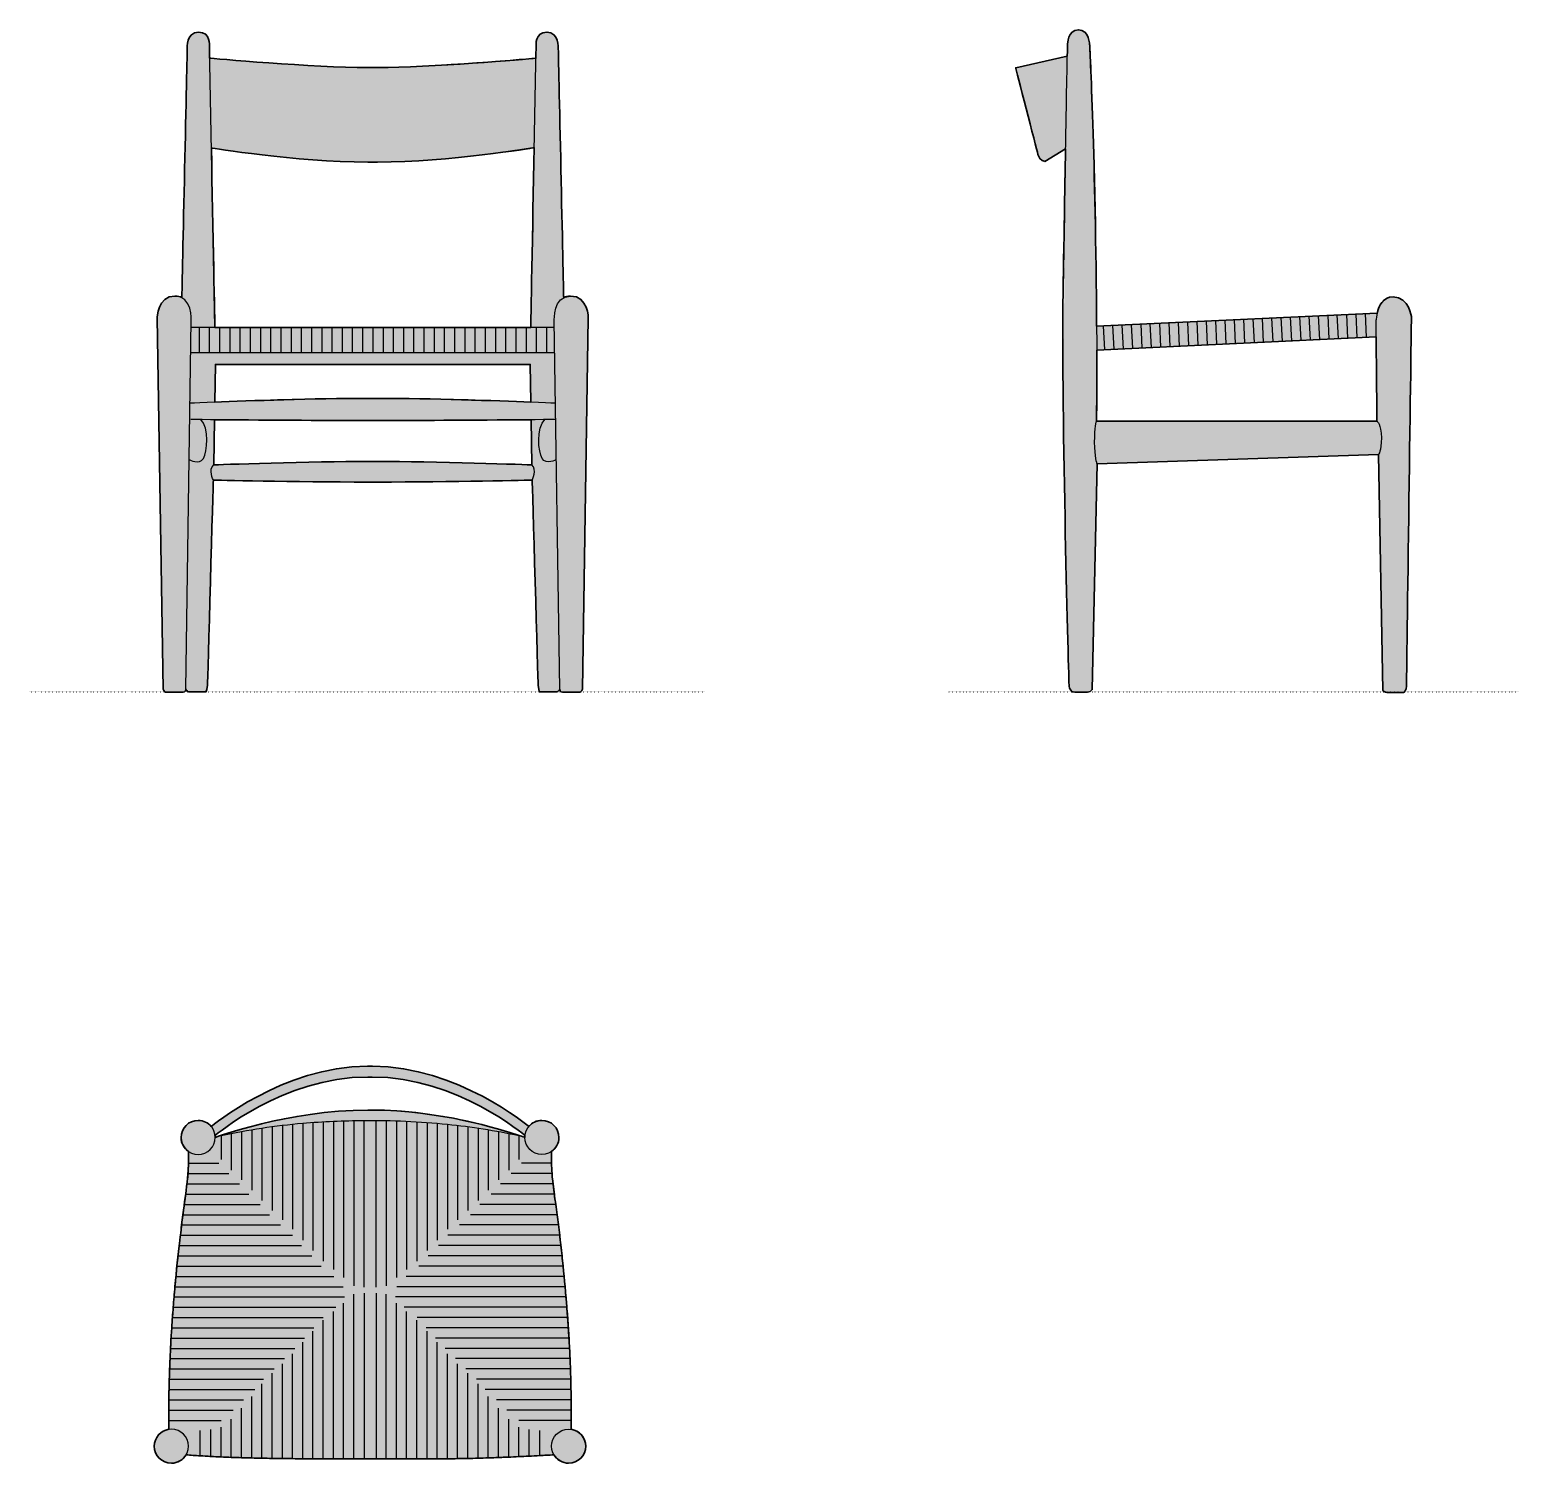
# Model space of a CAD drawing. Header units: millimetres. Extents: x 0 to 1796, y -930 to 798.
import ezdxf

# ---------------------------------------------------------------- set-up
doc = ezdxf.new("R2010")
doc.units = ezdxf.units.MM
doc.linetypes.add('Dots', pattern=[1, 0, -1])
doc.layers.add('Blocks', color=7, linetype='Continuous')
doc.layers.add('Blocks$Fill', color=7, linetype='Continuous', true_color=0xffffff)
for name, color, linetype, lineweight, true_color in [('Blocks$Inner', 7, 'Continuous', 25, 0x007f00), ('Blocks$Outline', 7, 'Continuous', 35, 0xff3f3f), ('Groud', 7, 'Dots', 25, 0x243775)]:
    doc.layers.add(name, color=color, linetype=linetype, lineweight=lineweight, true_color=true_color)

# ---------------------------------------------------------------- blocks, each defined once
blk = doc.blocks.new('CH36 Front')
at = {"layer": 'Blocks$Fill', "extrusion": (0, 0, -1)}
h = blk.add_hatch(color=256, dxfattribs=at)
h.paths.add_polyline_path([(254.8, 66.4), (248.3, 366.7), (248.3, 366.7), (248.3, 367), (248.3, 367.6), (248.3, 368.6), (248.3, 369.2), (248.2, 369.8), (248.2, 370.5), (248.1, 371.3), (248, 372.1), (247.9, 372.9), (247.7, 373.8), (247.5, 374.7), (247.4, 375.2), (247.3, 375.6), (247.1, 376.1), (247, 376.5), (246.9, 377), (246.7, 377.5), (246.5, 377.9), (246.3, 378.4), (246.1, 378.8), (245.9, 379.3), (245.7, 379.7), (245.5, 380.1), (245.2, 380.6), (244.9, 381), (244.8, 381.2), (244.7, 381.4), (244.5, 381.6), (244.4, 381.8), (244.2, 382), (244, 382.2), (243.9, 382.4), (243.7, 382.6), (243.5, 382.7), (243.4, 382.9), (243.2, 383.1), (243, 383.3), (242.8, 383.4), (242.6, 383.6), (242.4, 383.8), (242.2, 383.9), (242, 384.1), (241.8, 384.2), (241.6, 384.4), (241.4, 384.5), (241.2, 384.7), (240.9, 384.8), (240.7, 384.9), (240.5, 385), (240.2, 385.2), (240, 385.3), (239.7, 385.4), (239.5, 385.5), (239.2, 385.6), (238.9, 385.7), (238.7, 385.8), (238.4, 385.8), (238.1, 385.9), (237.8, 386), (237.5, 386.1), (237.2, 386.1), (236.9, 386.2), (236.6, 386.2), (236.3, 386.2), (236, 386.3), (235.6, 386.3), (235.3, 386.3), (235, 386.3), (234.6, 386.3), (234.3, 386.3), (233.9, 386.3), (233.6, 386.3), (233.3, 386.3), (233, 386.3), (232.6, 386.2), (232.3, 386.2), (232, 386.1), (231.7, 386.1), (231.4, 386), (231.2, 386), (230.9, 385.9), (230.6, 385.9), (230.3, 385.8), (230.1, 385.7), (229.8, 385.6), (229.5, 385.5), (229.3, 385.4), (229.1, 385.3), (228.8, 385.2), (228.6, 385.1), (228.3, 385), (228.1, 384.9), (227.9, 384.8), (227.7, 384.7), (227.5, 384.6), (227.3, 384.4), (227.1, 384.3), (226.9, 384.2), (226.7, 384), (226.5, 383.9), (226.3, 383.7), (226.1, 383.6), (226, 383.4), (225.8, 383.3), (225.6, 383.1), (225.5, 383), (225.3, 382.8), (225.2, 382.6), (225, 382.5), (224.9, 382.3), (224.7, 382.1), (224.6, 382), (224.5, 381.8), (224.3, 381.6), (224.2, 381.4), (224.1, 381.3), (224, 381.1), (223.7, 380.7), (223.5, 380.3), (223.3, 380), (223.1, 379.6), (223, 379.2), (222.8, 378.8), (222.7, 378.4), (222.5, 378), (222.4, 377.6), (222.3, 377.2), (222.2, 376.9), (222.1, 376.5), (222, 376.1), (221.9, 375.7), (221.8, 375.3), (221.8, 375), (221.7, 374.3), (221.6, 373.6), (221.5, 372.9), (221.5, 372.3), (221.5, 371.8), (221.5, 371.2), (221.5, 370.8), (221.5, 370.4), (221.5, 369.9), (221.6, 369.7), (221.6, 369.7), (221.3, 354.9), (149.8, 349.2), (87.3, 345.4), (57.3, 344.1), (31.1, 343.6), (31.1, 343.6), (18.2, 343.6), (-6.8, 344), (-35.4, 345.2), (-95.6, 348.9), (-172, 354.8), (-172.3, 369.7), (-172.3, 369.7), (-172.3, 369.9), (-172.2, 370.4), (-172.2, 370.8), (-172.2, 371.2), (-172.2, 371.8), (-172.2, 372.3), (-172.3, 372.9), (-172.3, 373.6), (-172.4, 374.3), (-172.5, 375), (-172.6, 375.3), (-172.6, 375.7), (-172.7, 376.1), (-172.8, 376.5), (-172.9, 376.9), (-173, 377.2), (-173.1, 377.6), (-173.3, 378), (-173.4, 378.4), (-173.5, 378.8), (-173.7, 379.2), (-173.9, 379.6), (-174.1, 380), (-174.3, 380.3), (-174.5, 380.7), (-174.7, 381.1), (-174.8, 381.3), (-174.9, 381.4), (-175.1, 381.6), (-175.2, 381.8), (-175.3, 382), (-175.5, 382.1), (-175.6, 382.3), (-175.7, 382.5), (-175.9, 382.6), (-176, 382.8), (-176.2, 383), (-176.4, 383.1), (-176.5, 383.3), (-176.7, 383.4), (-176.9, 383.6), (-177.1, 383.7), (-177.2, 383.9), (-177.4, 384), (-177.6, 384.2), (-177.8, 384.3), (-178, 384.4), (-178.2, 384.6), (-178.4, 384.7), (-178.6, 384.8), (-178.9, 384.9), (-179.1, 385), (-179.3, 385.1), (-179.5, 385.2), (-179.8, 385.3), (-180, 385.4), (-180.3, 385.5), (-180.5, 385.6), (-180.8, 385.7), (-181.1, 385.8), (-181.3, 385.9), (-181.6, 385.9), (-181.9, 386), (-182.2, 386), (-182.5, 386.1), (-182.8, 386.1), (-183.1, 386.2), (-183.4, 386.2), (-183.7, 386.3), (-184, 386.3), (-184.3, 386.3), (-184.7, 386.3), (-185, 386.3), (-185.3, 386.3), (-185.7, 386.3), (-186, 386.3), (-186.4, 386.3), (-186.7, 386.3), (-187, 386.2), (-187.3, 386.2), (-187.6, 386.2), (-187.9, 386.1), (-188.2, 386.1), (-188.5, 386), (-188.8, 385.9), (-189.1, 385.8), (-189.4, 385.8), (-189.7, 385.7), (-189.9, 385.6), (-190.2, 385.5), (-190.5, 385.4), (-190.7, 385.3), (-191, 385.2), (-191.2, 385), (-191.4, 384.9), (-191.7, 384.8), (-191.9, 384.7), (-192.1, 384.5), (-192.3, 384.4), (-192.6, 384.2), (-192.8, 384.1), (-193, 383.9), (-193.2, 383.8), (-193.4, 383.6), (-193.6, 383.4), (-193.7, 383.3), (-193.9, 383.1), (-194.1, 382.9), (-194.3, 382.7), (-194.4, 382.6), (-194.6, 382.4), (-194.8, 382.2), (-194.9, 382), (-195.1, 381.8), (-195.2, 381.6), (-195.4, 381.4), (-195.5, 381.2), (-195.7, 381), (-195.9, 380.6), (-196.2, 380.1), (-196.4, 379.7), (-196.7, 379.3), (-196.9, 378.8), (-197.1, 378.4), (-197.2, 377.9), (-197.4, 377.5), (-197.6, 377), (-197.7, 376.5), (-197.9, 376.1), (-198, 375.6), (-198.1, 375.2), (-198.2, 374.7), (-198.4, 373.8), (-198.6, 372.9), (-198.7, 372.1), (-198.8, 371.3), (-198.9, 370.5), (-199, 369.8), (-199, 369.2), (-199, 368.6), (-199, 367.6), (-199, 367), (-199, 366.7), (-199, 366.7), (-205.5, 66.4), (-206, 66.6), (-206.4, 66.8), (-206.9, 67), (-207.3, 67.1), (-207.8, 67.3), (-208.3, 67.5), (-208.8, 67.6), (-209.3, 67.7), (-209.8, 67.9), (-210.4, 68), (-210.9, 68), (-211.5, 68.1), (-212, 68.2), (-212.6, 68.2), (-213.2, 68.2), (-213.8, 68.2), (-214.3, 68.2), (-214.8, 68.2), (-215.3, 68.2), (-215.8, 68.2), (-216.2, 68.1), (-216.7, 68.1), (-217.2, 68), (-217.6, 67.9), (-218, 67.9), (-218.5, 67.8), (-218.9, 67.7), (-219.3, 67.6), (-219.7, 67.5), (-220.1, 67.4), (-220.5, 67.2), (-220.9, 67.1), (-221.3, 67), (-221.6, 66.8), (-222, 66.7), (-222.4, 66.5), (-222.7, 66.3), (-223.1, 66.2), (-223.4, 66), (-223.7, 65.8), (-224.1, 65.6), (-224.4, 65.4), (-224.7, 65.2), (-225, 65), (-225.3, 64.8), (-225.6, 64.5), (-225.9, 64.3), (-226.2, 64.1), (-226.5, 63.8), (-226.7, 63.6), (-227, 63.3), (-227.3, 63.1), (-227.5, 62.8), (-227.8, 62.6), (-228, 62.3), (-228.3, 62.1), (-228.5, 61.8), (-228.7, 61.5), (-229.2, 60.9), (-229.6, 60.4), (-230, 59.8), (-230.4, 59.2), (-230.7, 58.6), (-231.1, 58), (-231.4, 57.4), (-231.7, 56.8), (-232, 56.1), (-232.3, 55.5), (-232.5, 54.9), (-232.8, 54.3), (-233, 53.6), (-233.2, 53), (-233.4, 52.4), (-233.8, 51.2), (-234.1, 50), (-234.3, 48.8), (-234.5, 47.7), (-234.7, 46.7), (-234.9, 45.7), (-235, 44.8), (-235.1, 44), (-235.1, 43.3), (-235.2, 42.7), (-235.2, 41.8), (-235.2, 41.5), (-235.2, 41.5), (-228.1, -405.9), (-228, -406), (-228, -406.1), (-228, -406.2), (-227.9, -406.2), (-227.9, -406.3), (-227.9, -406.4), (-227.8, -406.5), (-227.8, -406.6), (-227.7, -406.7), (-227.7, -406.7), (-227.6, -406.9), (-227.5, -407.1), (-227.4, -407.2), (-227.2, -407.4), (-227.1, -407.5), (-227, -407.7), (-226.9, -407.8), (-226.6, -408.1), (-226.4, -408.4), (-226.1, -408.6), (-225.9, -408.8), (-225.7, -409), (-225.5, -409.2), (-225.2, -409.4), (-225.1, -409.5), (-225.1, -409.5), (-204.3, -409.5), (-204.2, -409.5), (-204, -409.5), (-203.9, -409.5), (-203.7, -409.4), (-203.6, -409.4), (-203.6, -409.4), (-203.5, -409.4), (-203.4, -409.4), (-203.4, -409.4), (-203.3, -409.4), (-203.2, -409.3), (-203.2, -409.3), (-203.1, -409.3), (-203, -409.3), (-203, -409.3), (-202.9, -409.2), (-202.9, -409.2), (-202.8, -409.2), (-202.7, -409.2), (-202.7, -409.1), (-202.6, -409.1), (-202.6, -409.1), (-202.5, -409.1), (-202.5, -409), (-202.4, -409), (-202.4, -409), (-202.3, -409), (-202.3, -408.9), (-202.2, -408.9), (-202.2, -408.9), (-202.1, -408.8), (-202.1, -408.8), (-202.1, -408.8), (-202, -408.7), (-202, -408.7), (-201.9, -408.7), (-201.9, -408.6), (-201.9, -408.6), (-201.8, -408.5), (-201.8, -408.5), (-201.7, -408.4), (-201.6, -408.4), (-201.6, -408.3), (-201.5, -408.2), (-201.5, -408.1), (-201.4, -408), (-201.4, -407.9), (-201.3, -407.9), (-201.3, -407.8), (-201.2, -407.7), (-201.2, -407.6), (-201.1, -407.5), (-201.1, -407.4), (-201.1, -407.4), (-201, -407.3), (-201, -407.2), (-201, -407.1), (-201, -407), (-200.9, -407), (-200.9, -406.9), (-200.9, -406.7), (-200.9, -406.6), (-200.8, -406.5), (-200.8, -406.4), (-200.8, -406.2), (-200.8, -406.1), (-200.8, -406.1), (-200.8, -406), (-200.8, -406), (-200.8, -405.9), (-200.7, -406.1), (-200.6, -406.2), (-200.5, -406.4), (-200.3, -406.7), (-200.1, -406.9), (-199.9, -407.2), (-199.8, -407.4), (-199.7, -407.5), (-199.5, -407.7), (-199.4, -407.8), (-199.3, -407.9), (-199.1, -408.1), (-199, -408.2), (-198.9, -408.3), (-198.8, -408.4), (-198.8, -408.4), (-198.7, -408.5), (-198.6, -408.5), (-198.5, -408.6), (-198.4, -408.7), (-198.4, -408.7), (-198.3, -408.8), (-198.2, -408.8), (-198.1, -408.8), (-198, -408.9), (-198, -408.9), (-198, -408.9), (-197.9, -408.9), (-197.9, -409), (-197.8, -409), (-197.8, -409), (-197.8, -409), (-197.7, -409), (-197.7, -409), (-197.6, -409), (-197.6, -409.1), (-197.5, -409.1), (-197.5, -409.1), (-197.5, -409.1), (-197.4, -409.1), (-197.4, -409.1), (-197.3, -409.1), (-197.3, -409.1), (-197.3, -409.1), (-197.2, -409.1), (-197.2, -409.1), (-176.4, -409.1), (-176.4, -409.1), (-176.2, -408.2), (-175.6, -406), (-175.2, -404.7), (-175.1, -404.1), (-174.9, -403.4), (-174.8, -402.8), (-174.8, -402.5), (-174.7, -402.2), (-174.7, -401.9), (-174.7, -401.7), (-174.7, -401.4), (-174.7, -401.3), (-174.7, -401.2), (-171.1, -276.5), (-167.5, -153.7), (18.8, -156.1), (18.8, -156.1), (30.5, -156.1), (156.8, -154.9), (216.8, -153.7), (223.9, -401.2), (223.9, -401.3), (223.9, -401.4), (224, -401.7), (224, -401.9), (224, -402.2), (224.1, -402.5), (224.1, -402.8), (224.2, -403.4), (224.3, -404.1), (224.5, -404.7), (224.8, -406), (225.4, -408.2), (225.7, -409.1), (225.7, -409.1), (246.5, -409.1), (246.5, -409.1), (246.6, -409.1), (246.6, -409.1), (246.7, -409.1), (246.7, -409.1), (246.7, -409.1), (246.8, -409.1), (246.8, -409.1), (246.9, -409.1), (246.9, -409), (246.9, -409), (247, -409), (247, -409), (247.1, -409), (247.1, -409), (247.2, -409), (247.2, -408.9), (247.2, -408.9), (247.3, -408.9), (247.3, -408.9), (247.4, -408.8), (247.5, -408.8), (247.6, -408.8), (247.6, -408.7), (247.7, -408.7), (247.8, -408.6), (247.9, -408.5), (247.9, -408.5), (248, -408.4), (248.1, -408.4), (248.2, -408.3), (248.3, -408.2), (248.4, -408.1), (248.5, -407.9), (248.7, -407.8), (248.8, -407.7), (248.9, -407.5), (249.1, -407.4), (249.2, -407.2), (249.4, -406.9), (249.6, -406.7), (249.7, -406.4), (249.9, -406.2), (250, -406), (250, -405.9), (250, -406), (250, -406), (250.1, -406.1), (250.1, -406.1), (250.1, -406.2), (250.1, -406.4), (250.1, -406.5), (250.1, -406.6), (250.2, -406.7), (250.2, -406.9), (250.2, -407), (250.2, -407), (250.3, -407.1), (250.3, -407.2), (250.3, -407.3), (250.3, -407.4), (250.4, -407.4), (250.4, -407.5), (250.5, -407.6), (250.5, -407.7), (250.5, -407.8), (250.6, -407.9), (250.6, -407.9), (250.7, -408), (250.7, -408.1), (250.8, -408.2), (250.9, -408.3), (250.9, -408.4), (251, -408.4), (251.1, -408.5), (251.1, -408.5), (251.1, -408.6), (251.2, -408.6), (251.2, -408.7), (251.2, -408.7), (251.3, -408.7), (251.3, -408.8), (251.4, -408.8), (251.4, -408.8), (251.5, -408.9), (251.5, -408.9), (251.5, -408.9), (251.6, -409), (251.6, -409), (251.7, -409), (251.7, -409), (251.8, -409.1), (251.8, -409.1), (251.9, -409.1), (252, -409.1), (252, -409.2), (252.1, -409.2), (252.1, -409.2), (252.2, -409.2), (252.2, -409.3), (252.3, -409.3), (252.4, -409.3), (252.4, -409.3), (252.5, -409.3), (252.6, -409.4), (252.6, -409.4), (252.7, -409.4), (252.8, -409.4), (252.8, -409.4), (252.9, -409.4), (253, -409.4), (253.1, -409.5), (253.3, -409.5), (253.4, -409.5), (253.6, -409.5), (265.3, -409.5), (274.4, -409.5), (274.4, -409.5), (274.5, -409.4), (274.8, -409.2), (274.9, -409), (275.2, -408.8), (275.4, -408.6), (275.6, -408.4), (275.9, -408.1), (276.1, -407.8), (276.3, -407.7), (276.4, -407.5), (276.5, -407.4), (276.6, -407.2), (276.7, -407.1), (276.9, -406.9), (277, -406.7), (277, -406.7), (277, -406.6), (277.1, -406.5), (277.1, -406.4), (277.2, -406.3), (277.2, -406.2), (277.3, -406.2), (277.3, -406.1), (277.3, -406), (277.3, -405.9), (284.5, 41.5), (284.5, 41.5), (284.5, 41.8), (284.4, 42.7), (284.4, 43.3), (284.3, 44), (284.2, 44.8), (284.1, 45.7), (284, 46.7), (283.8, 47.7), (283.6, 48.8), (283.3, 50), (283, 51.2), (282.7, 52.4), (282.5, 53), (282.3, 53.6), (282, 54.3), (281.8, 54.9), (281.5, 55.5), (281.3, 56.1), (281, 56.8), (280.7, 57.4), (280.3, 58), (280, 58.6), (279.6, 59.2), (279.3, 59.8), (278.9, 60.4), (278.4, 60.9), (278, 61.5), (277.8, 61.8), (277.5, 62.1), (277.3, 62.3), (277, 62.6), (276.8, 62.8), (276.5, 63.1), (276.3, 63.3), (276, 63.6), (275.7, 63.8), (275.5, 64.1), (275.2, 64.3), (274.9, 64.5), (274.6, 64.8), (274.3, 65), (274, 65.2), (273.7, 65.4), (273.3, 65.6), (273, 65.8), (272.7, 66), (272.3, 66.2), (272, 66.3), (271.6, 66.5), (271.3, 66.7), (270.9, 66.8), (270.5, 67), (270.2, 67.1), (269.8, 67.2), (269.4, 67.4), (269, 67.5), (268.6, 67.6), (268.2, 67.7), (267.7, 67.8), (267.3, 67.9), (266.9, 67.9), (266.4, 68), (266, 68.1), (265.5, 68.1), (265, 68.2), (264.6, 68.2), (264.1, 68.2), (263.6, 68.2), (263.1, 68.2), (262.5, 68.2), (261.9, 68.2), (261.3, 68.2), (260.7, 68.1), (260.2, 68), (259.6, 68), (259.1, 67.9), (258.6, 67.7), (258.1, 67.6), (257.6, 67.5), (257.1, 67.3), (256.6, 67.1), (256.1, 67), (255.7, 66.8), (255.2, 66.6)], flags=0)
h.paths.add_polyline_path([(-169.9, 247.1), (-151.8, 244.2), (-107.3, 238.2), (-78.5, 235.1), (-47, 232.3), (-14.2, 230.4), (2.4, 229.9), (18.8, 229.7), (18.8, 229.7), (30.5, 229.7), (47.1, 229.9), (63.8, 230.4), (97, 232.3), (128.8, 235.1), (157.8, 238.3), (202.1, 244.2), (219.2, 246.8), (216.4, 102.1), (215.4, 50.4), (215.1, 35.6), (215, 31.6), (215, 30.6), (215, 30.4), (215, 30.3), (215, 30.3), (215, 30.3), (-165.8, 30.3), (-165.8, 30.3), (-165.8, 30.3), (-165.8, 30.4), (-165.8, 30.6), (-165.8, 31.6), (-165.9, 35.6), (-166.2, 50.5), (-167.1, 102.2)], flags=0)
h.paths.add_polyline_path([(215, -59.8), (131.7, -56.8), (31.1, -55.2), (31.1, -55.2), (18.2, -55.2), (-82.4, -56.8), (-165.8, -59.8), (-165.2, -14.2), (18.2, -14.2), (214.4, -14.2)], flags=0)
h.paths.add_polyline_path([(216.2, -135.3), (31.1, -131.2), (31.1, -131.2), (18.2, -131.2), (-97.7, -133.2), (-167, -135.3), (-167, -135.3), (-167, -135.3), (-167, -135.3), (-166.9, -135.2), (-166.9, -134.7), (-166.9, -133), (-166.9, -126.8), (-166.7, -108.1), (-166.5, -89.4), (-166.4, -83.3), (-166.4, -81.5), (-166.4, -81.1), (-166.4, -81), (-166.4, -80.9), (-166.4, -80.9), (-166.4, -80.9), (18.8, -81.9), (18.8, -81.9), (30.5, -81.9), (215.6, -80.9), (215.6, -80.9), (215.6, -80.9), (215.6, -81), (215.6, -81.1), (215.6, -81.5), (215.7, -83.3), (215.7, -89.4), (215.9, -108.1), (216.1, -126.8), (216.2, -133), (216.2, -134.7), (216.2, -135.2), (216.2, -135.3), (216.2, -135.3), (216.2, -135.3)], flags=0)
at = {"layer": 'Blocks$Inner'}
for points in [[(194.4, 30.3), (-243.6, 30.3)], [(-234, 30.3), (-234, 0)], [(-221.7, 30.3), (-221.7, 0)], [(-209.4, 30.3), (-209.4, 0)], [(-197.1, 30.3), (-197.1, 0)], [(-184.8, 30.3), (-184.8, 0)], [(-172.4, 30.3), (-172.4, 0)], [(-160.1, 30.3), (-160.1, 0)], [(-147.8, 30.3), (-147.8, 0)], [(-135.5, 30.3), (-135.5, 0)], [(-123.2, 30.3), (-123.2, 0)], [(-110.9, 30.3), (-110.9, 0)], [(-98.5, 30.3), (-98.5, 0)], [(-86.2, 30.3), (-86.2, 0)], [(-73.9, 30.3), (-73.9, 0)], [(-61.6, 30.3), (-61.6, 0)], [(-49.3, 30.3), (-49.3, 0)], [(-37, 30.3), (-37, 0)], [(-24.6, 30.3), (-24.6, 0)], [(-12.3, 30.3), (-12.3, 0)], [(0, 30.3), (0, 0)], [(12.3, 30.3), (12.3, 0)], [(24.6, 30.3), (24.6, 0)], [(36.9, 30.3), (36.9, 0)], [(49.3, 30.3), (49.3, 0)], [(61.6, 30.3), (61.6, 0)], [(73.9, 30.3), (73.9, 0)], [(86.2, 30.3), (86.2, 0)], [(98.5, 30.3), (98.5, 0)], [(110.9, 30.3), (110.9, 0)], [(123.2, 30.3), (123.2, 0)], [(135.5, 30.3), (135.5, 0)], [(147.8, 30.3), (147.8, 0)], [(160.1, 30.3), (160.1, 0)], [(172.4, 30.3), (172.4, 0)], [(184.8, 30.3), (184.8, 0)], [(-244.1, 0), (194.8, 0)], [(165.8, -59.8), (165.2, -14.2), (-18.2, -14.2), (-31.1, -14.2), (-214.4, -14.2), (-215, -59.8)]]:
    blk.add_lwpolyline(points, dxfattribs=at)
for points, knots in [([(-234.6, 386.3), (-249.5, 386.3), (-248.3, 366.7), (-248.3, 366.7), (-248.3, 366.7), (-254.5, 78.3), (-254.8, 66.4)], [2, 2, 2, 2, 3, 3, 3, 3.979333, 3.979333, 3.979333, 3.979333]), ([(-215, 30.3), (-215, 30.3), (-221.6, 369.7), (-221.6, 369.7), (-221.6, 369.7), (-219.8, 386.3), (-234.6, 386.3)], [0, 0, 0, 0, 1, 1, 1, 2, 2, 2, 2]), ([(165.8, 30.3), (165.8, 30.3), (172.3, 369.7), (172.3, 369.7), (172.3, 369.7), (170.5, 386.3), (185.3, 386.3)], [0, 0, 0, 0, 1, 1, 1, 2, 2, 2, 2]), ([(185.3, 386.3), (200.2, 386.3), (199, 366.7), (199, 366.7), (199, 366.7), (205.3, 78.3), (205.5, 66.4)], [2, 2, 2, 2, 3, 3, 3, 3.979333, 3.979333, 3.979333, 3.979333]), ([(-277.3, -405.9), (-277.3, -405.9), (-284.5, 41.5), (-284.5, 41.5), (-284.5, 41.5), (-284.5, 68.2), (-263.1, 68.2), (-241.7, 68.2), (-243.5, 38.6), (-243.5, 38.6), (-243.5, 38.6), (-250, -405.9), (-250, -405.9), (-250, -405.9), (-250, -409.5), (-253.6, -409.5), (-257.2, -409.5), (-274.4, -409.5), (-274.4, -409.5), (-274.4, -409.5), (-276.8, -407.7), (-277.3, -405.9)], [0, 0, 0, 0, 1, 1, 1, 2, 2, 2, 3, 3, 3, 4, 4, 4, 5, 5, 5, 6, 6, 6, 7, 7, 7, 7]), ([(228.1, -405.9), (228.1, -405.9), (235.2, 41.5), (235.2, 41.5), (235.2, 41.5), (235.2, 68.2), (213.8, 68.2), (192.5, 68.2), (194.2, 38.6), (194.2, 38.6), (194.2, 38.6), (200.8, -405.9), (200.8, -405.9), (200.8, -405.9), (200.8, -409.5), (204.3, -409.5), (207.9, -409.5), (225.1, -409.5), (225.1, -409.5), (225.1, -409.5), (227.5, -407.7), (228.1, -405.9)], [0, 0, 0, 0, 1, 1, 1, 2, 2, 2, 3, 3, 3, 4, 4, 4, 5, 5, 5, 6, 6, 6, 7, 7, 7, 7]), ([(195.4, -61.1), (195.4, -61.1), (75, -55.2), (-18.2, -55.2), (-18.2, -55.2), (-31.1, -55.2), (-31.1, -55.2), (-124.2, -55.2), (-244.7, -61.1), (-244.7, -61.1)], [0, 0, 0, 0, 1, 1, 1, 2, 2, 2, 3, 3, 3, 3]), ([(-245.7, -129.1), (-245.7, -129.1), (-233.7, -135.8), (-228.8, -127.7), (-223.9, -119.7), (-221.7, -90.8), (-231.9, -80.6)], [0, 0, 0, 0, 1, 1, 1, 2, 2, 2, 2]), ([(194.8, -80.7), (194.8, -80.7), (50, -81.9), (-18.8, -81.9), (-18.8, -81.9), (-30.5, -81.9), (-30.5, -81.9), (-99.3, -81.9), (-244.1, -80.7), (-244.1, -80.7)], [0, 0, 0, 0, 1, 1, 1, 2, 2, 2, 3, 3, 3, 3]), ([(196.5, -129.1), (196.5, -129.1), (184.5, -135.8), (179.6, -127.7), (174.7, -119.7), (172.4, -90.8), (182.7, -80.6)], [0, 0, 0, 0, 1, 1, 1, 2, 2, 2, 2]), ([(-246.5, -409.1), (-246.5, -409.1), (-225.7, -409.1), (-225.7, -409.1), (-225.7, -409.1), (-223.9, -403.5), (-223.9, -401.2), (-223.9, -398.8), (-216.8, -153.7), (-216.8, -153.7), (-216.8, -153.7), (-223.3, -141.2), (-216.2, -135.3)], [1, 1, 1, 1, 2, 2, 2, 3, 3, 3, 4, 4, 4, 5, 5, 5, 5]), ([(167, -135.3), (167, -135.3), (44.1, -131.2), (-18.2, -131.2), (-18.2, -131.2), (-31.1, -131.2), (-31.1, -131.2), (-93.4, -131.2), (-216.2, -135.3), (-216.2, -135.3)], [0, 0, 0, 0, 1, 1, 1, 2, 2, 2, 3, 3, 3, 3]), ([(197.2, -409.1), (197.2, -409.1), (176.4, -409.1), (176.4, -409.1), (176.4, -409.1), (174.7, -403.5), (174.7, -401.2), (174.7, -398.8), (167.5, -153.7), (167.5, -153.7), (167.5, -153.7), (174.1, -141.2), (167, -135.3)], [1, 1, 1, 1, 2, 2, 2, 3, 3, 3, 4, 4, 4, 5, 5, 5, 5]), ([(167.5, -153.7), (167.5, -153.7), (69.6, -156.1), (-18.8, -156.1), (-18.8, -156.1), (-30.5, -156.1), (-30.5, -156.1), (-118.9, -156.1), (-216.8, -153.7), (-216.8, -153.7)], [0, 0, 0, 0, 1, 1, 1, 2, 2, 2, 3, 3, 3, 3])]:
    blk.add_open_spline(points, degree=3, knots=knots, dxfattribs=at)
for points in [[(-31.1, 343.6), (-94, 343.6), (-221.3, 354.9), (-221.3, 354.9)], [(-18.2, 343.6), (-18.2, 343.6), (-31.1, 343.6), (-31.1, 343.6)], [(172.7, 354.9), (172.7, 354.9), (44.7, 343.6), (-18.2, 343.6)], [(-30.5, 229.7), (-118.3, 229.7), (-219.2, 246.8), (-219.2, 246.8)], [(170, 247.1), (170, 247.1), (69, 229.7), (-18.8, 229.7)], [(-18.8, 229.7), (-18.8, 229.7), (-30.5, 229.7), (-30.5, 229.7)], [(-216.2, -135.3), (-216.2, -135.3), (-215.6, -80.9), (-215.6, -80.9)], [(167, -135.3), (167, -135.3), (166.4, -80.9), (166.4, -80.9)], [(-250, -405.9), (-250, -405.9), (-248.3, -409.1), (-246.5, -409.1)], [(200.8, -405.9), (200.8, -405.9), (199, -409.1), (197.2, -409.1)]]:
    blk.add_open_spline(points, degree=3, dxfattribs=at)
at = {"layer": 'Blocks$Outline'}
for points in [[(-215, 30.3), (165.8, 30.3)], [(165.8, -59.8), (165.2, -14.2), (-18.2, -14.2), (-31.1, -14.2), (-214.4, -14.2), (-215, -59.8)]]:
    blk.add_lwpolyline(points, dxfattribs=at)
for points, knots in [([(-254.8, 66.4), (-254.5, 78.3), (-248.3, 366.7), (-248.3, 366.7), (-248.3, 366.7), (-249.5, 386.3), (-234.6, 386.3), (-219.8, 386.3), (-221.6, 369.7), (-221.6, 369.7), (-221.6, 369.7), (-221.5, 364.3), (-221.3, 354.9)], [-3.979333, -3.979333, -3.979333, -3.979333, -3, -3, -3, -2, -2, -2, -1, -1, -1, -0.873802, -0.873802, -0.873802, -0.873802]), ([(172, 354.8), (172.2, 364.3), (172.3, 369.7), (172.3, 369.7), (172.3, 369.7), (170.5, 386.3), (185.3, 386.3), (200.2, 386.3), (199, 366.7), (199, 366.7), (199, 366.7), (205.3, 78.3), (205.5, 66.4)], [0.8736, 0.8736, 0.8736, 0.8736, 1, 1, 1, 2, 2, 2, 3, 3, 3, 3.979333, 3.979333, 3.979333, 3.979333]), ([(-221.3, 354.9), (-221.3, 354.9), (-94, 343.6), (-31.1, 343.6), (-31.1, 343.6), (-18.2, 343.6), (-18.2, 343.6), (41.9, 343.6), (161.7, 353.9), (172, 354.8)], [-3, -3, -3, -3, -2, -2, -2, -1, -1, -1, -0.043732, -0.043732, -0.043732, -0.043732]), ([(169.9, 247.1), (167.8, 246.7), (68.1, 229.7), (-18.8, 229.7), (-18.8, 229.7), (-30.5, 229.7), (-30.5, 229.7), (-118.3, 229.7), (-219.2, 246.8), (-219.2, 246.8)], [0.010791, 0.010791, 0.010791, 0.010791, 1, 1, 1, 2, 2, 2, 3, 3, 3, 3]), ([(-277.3, -405.9), (-277.3, -405.9), (-284.5, 41.5), (-284.5, 41.5), (-284.5, 41.5), (-284.5, 68.2), (-263.1, 68.2), (-259.8, 68.2), (-257.1, 67.5), (-254.8, 66.4)], [0, 0, 0, 0, 1, 1, 1, 2, 2, 2, 2.154043, 2.154043, 2.154043, 2.154043]), ([(205.5, 66.4), (207.8, 67.5), (210.5, 68.2), (213.8, 68.2), (235.2, 68.2), (235.2, 41.5), (235.2, 41.5), (235.2, 41.5), (228.1, -405.9), (228.1, -405.9)], [-2.154043, -2.154043, -2.154043, -2.154043, -2, -2, -2, -1, -1, -1, 0, 0, 0, 0]), ([(-215, -59.8), (-173.5, -58), (-95.7, -55.2), (-31.1, -55.2), (-31.1, -55.2), (-18.2, -55.2), (-18.2, -55.2), (46.4, -55.2), (124.2, -58), (165.8, -59.8)], [-2.693644, -2.693644, -2.693644, -2.693644, -2, -2, -2, -1, -1, -1, -0.306232, -0.306232, -0.306232, -0.306232]), ([(166.4, -80.9), (120.7, -81.3), (31, -81.9), (-18.8, -81.9), (-18.8, -81.9), (-30.5, -81.9), (-30.5, -81.9), (-80.3, -81.9), (-169.9, -81.3), (-215.6, -80.9)], [0.276184, 0.276184, 0.276184, 0.276184, 1, 1, 1, 2, 2, 2, 2.723802, 2.723802, 2.723802, 2.723802]), ([(-216.2, -135.3), (-216.2, -135.3), (-93.4, -131.2), (-31.1, -131.2), (-31.1, -131.2), (-18.2, -131.2), (-18.2, -131.2), (44.1, -131.2), (167, -135.3), (167, -135.3)], [-3, -3, -3, -3, -2, -2, -2, -1, -1, -1, 0, 0, 0, 0]), ([(-216.8, -153.7), (-216.8, -153.7), (-223.9, -398.8), (-223.9, -401.2), (-223.9, -403.5), (-225.7, -409.1), (-225.7, -409.1), (-225.7, -409.1), (-246.5, -409.1), (-246.5, -409.1), (-248.3, -409.1), (-250, -405.9), (-250, -405.9)], [-4, -4, -4, -4, -3, -3, -3, -2, -2, -2, -1, -1, -1, 0, 0, 0, 0]), ([(167.5, -153.7), (167.5, -153.7), (69.6, -156.1), (-18.8, -156.1), (-18.8, -156.1), (-30.5, -156.1), (-30.5, -156.1), (-118.9, -156.1), (-216.8, -153.7), (-216.8, -153.7)], [0, 0, 0, 0, 1, 1, 1, 2, 2, 2, 3, 3, 3, 3]), ([(200.8, -405.9), (200.8, -405.9), (199, -409.1), (197.2, -409.1), (197.2, -409.1), (176.4, -409.1), (176.4, -409.1), (176.4, -409.1), (174.7, -403.5), (174.7, -401.2), (174.7, -398.8), (167.5, -153.7), (167.5, -153.7)], [0, 0, 0, 0, 1, 1, 1, 2, 2, 2, 3, 3, 3, 4, 4, 4, 4]), ([(-250, -405.9), (-250, -405.9), (-250, -409.5), (-253.6, -409.5), (-257.2, -409.5), (-274.4, -409.5), (-274.4, -409.5), (-274.4, -409.5), (-276.8, -407.7), (-277.3, -405.9)], [4, 4, 4, 4, 5, 5, 5, 6, 6, 6, 7, 7, 7, 7]), ([(228.1, -405.9), (227.5, -407.7), (225.1, -409.5), (225.1, -409.5), (225.1, -409.5), (207.9, -409.5), (204.3, -409.5), (200.8, -409.5), (200.8, -405.9), (200.8, -405.9)], [-7, -7, -7, -7, -6, -6, -6, -5, -5, -5, -4, -4, -4, -4])]:
    blk.add_open_spline(points, degree=3, knots=knots, dxfattribs=at)
for points in [[(-219.2, 246.8), (-217.3, 149.7), (-215, 30.3), (-215, 30.3)], [(165.8, 30.3), (165.8, 30.3), (168.1, 149.9), (169.9, 247.1)], [(-215.6, -80.9), (-215.6, -80.9), (-216.2, -135.3), (-216.2, -135.3)], [(167, -135.3), (167, -135.3), (166.4, -80.9), (166.4, -80.9)]]:
    blk.add_open_spline(points, degree=3, dxfattribs=at)
blk = doc.blocks.new('CH36 Side')
at = {"layer": 'Blocks$Fill', "extrusion": (0, 0, -1)}
h = blk.add_hatch(color=256, dxfattribs=at)
h.paths.add_polyline_path([(207.5, 374.3), (232.5, 359), (232.5, 359), (232.5, 359), (232.6, 359), (232.7, 359), (232.8, 359.1), (232.9, 359.1), (233.1, 359.1), (233.3, 359.1), (233.5, 359.2), (233.7, 359.2), (233.8, 359.3), (234, 359.3), (234.1, 359.3), (234.2, 359.4), (234.4, 359.4), (234.5, 359.5), (234.7, 359.5), (234.8, 359.6), (235, 359.7), (235.1, 359.7), (235.3, 359.8), (235.5, 359.9), (235.6, 360), (235.8, 360.1), (236, 360.2), (236.1, 360.3), (236.3, 360.4), (236.5, 360.5), (236.6, 360.6), (236.8, 360.8), (237, 360.9), (237.2, 361.1), (237.3, 361.2), (237.5, 361.4), (237.7, 361.6), (237.9, 361.7), (238, 361.9), (238.2, 362.1), (238.4, 362.3), (238.5, 362.5), (238.7, 362.8), (238.9, 363), (239, 363.2), (239.2, 363.5), (239.3, 363.8), (239.5, 364), (239.7, 364.3), (239.8, 364.6), (239.9, 364.9), (240.1, 365.2), (240.2, 365.6), (240.4, 365.9), (240.5, 366.2), (240.6, 366.6), (240.7, 367), (240.8, 367.4), (267.6, 471.9), (267.6, 471.9), (205.5, 485.8), (205.5, 485.8), (205.2, 499.8), (205.2, 499.8), (205.2, 500), (205.2, 500.6), (205.1, 501.4), (205.1, 502), (205, 502.6), (204.9, 503.2), (204.8, 503.9), (204.7, 504.7), (204.5, 505.4), (204.3, 506.2), (204.1, 507), (204, 507.5), (203.9, 507.9), (203.7, 508.3), (203.6, 508.7), (203.4, 509.1), (203.2, 509.5), (203.1, 510), (202.9, 510.4), (202.7, 510.8), (202.5, 511.2), (202.2, 511.6), (202, 512), (201.8, 512.4), (201.5, 512.7), (201.2, 513.1), (201, 513.5), (200.8, 513.7), (200.7, 513.8), (200.5, 514), (200.4, 514.2), (200.2, 514.4), (200, 514.5), (199.9, 514.7), (199.7, 514.8), (199.5, 515), (199.3, 515.1), (199.2, 515.3), (199, 515.4), (198.8, 515.6), (198.6, 515.7), (198.4, 515.8), (198.2, 516), (198, 516.1), (197.8, 516.2), (197.6, 516.3), (197.4, 516.4), (197.1, 516.6), (196.9, 516.7), (196.7, 516.8), (196.5, 516.9), (196.2, 516.9), (196, 517), (195.7, 517.1), (195.5, 517.2), (195.2, 517.2), (195, 517.3), (194.7, 517.4), (194.4, 517.4), (194.2, 517.5), (193.9, 517.5), (193.6, 517.5), (193.3, 517.6), (193, 517.6), (192.7, 517.6), (192.4, 517.6), (192.1, 517.6), (191.8, 517.6), (191.5, 517.6), (191.2, 517.6), (190.9, 517.6), (190.7, 517.5), (190.4, 517.5), (190.1, 517.5), (189.8, 517.4), (189.6, 517.4), (189.3, 517.3), (189, 517.2), (188.8, 517.2), (188.5, 517.1), (188.3, 517), (188, 516.9), (187.8, 516.8), (187.6, 516.7), (187.3, 516.6), (187.1, 516.5), (186.9, 516.4), (186.7, 516.3), (186.4, 516.2), (186.2, 516), (186, 515.9), (185.8, 515.8), (185.6, 515.6), (185.4, 515.5), (185.2, 515.4), (185, 515.2), (184.9, 515.1), (184.7, 514.9), (184.5, 514.7), (184.3, 514.6), (184.1, 514.4), (184, 514.2), (183.8, 514.1), (183.6, 513.9), (183.5, 513.7), (183.3, 513.5), (183.2, 513.3), (182.9, 513), (182.6, 512.6), (182.3, 512.2), (182.1, 511.8), (181.8, 511.4), (181.6, 511), (181.4, 510.6), (181.2, 510.1), (181, 509.7), (180.8, 509.3), (180.6, 508.8), (180.4, 508.4), (180.2, 508), (180.1, 507.5), (179.8, 506.7), (179.6, 505.9), (179.4, 505), (179.2, 504.2), (179, 503.5), (178.9, 502.8), (178.8, 502.1), (178.7, 501.5), (178.6, 500.9), (178.5, 500), (178.5, 499.4), (178.5, 499.2), (178.5, 499.2), (174.7, 404), (170.1, 160.2), (-168, 176.2), (-168.4, 177.8), (-168.7, 178.6), (-168.9, 179.4), (-169.2, 180.2), (-169.5, 181.1), (-169.8, 181.9), (-170.2, 182.8), (-170.5, 183.6), (-170.9, 184.4), (-171.4, 185.2), (-171.8, 186), (-172.3, 186.8), (-172.5, 187.2), (-172.8, 187.6), (-173, 188), (-173.3, 188.3), (-173.6, 188.7), (-173.9, 189.1), (-174.2, 189.4), (-174.5, 189.8), (-174.8, 190.1), (-175.1, 190.5), (-175.4, 190.8), (-175.7, 191.1), (-176.1, 191.4), (-176.4, 191.7), (-176.8, 192), (-177.1, 192.3), (-177.5, 192.6), (-177.9, 192.9), (-178.3, 193.1), (-178.7, 193.4), (-179.1, 193.6), (-179.5, 193.8), (-179.9, 194), (-180.3, 194.2), (-180.8, 194.4), (-181.2, 194.6), (-181.7, 194.8), (-182.2, 194.9), (-182.6, 195.1), (-183.1, 195.2), (-183.6, 195.3), (-184.1, 195.4), (-184.6, 195.5), (-185.2, 195.6), (-185.7, 195.6), (-186.3, 195.7), (-186.8, 195.7), (-187.4, 195.7), (-187.8, 195.7), (-188.3, 195.7), (-188.7, 195.7), (-189.2, 195.6), (-189.6, 195.6), (-190, 195.5), (-190.5, 195.5), (-190.9, 195.4), (-191.3, 195.4), (-191.7, 195.3), (-192.1, 195.2), (-192.5, 195.1), (-192.8, 195), (-193.2, 194.9), (-193.6, 194.8), (-194, 194.6), (-194.3, 194.5), (-194.7, 194.4), (-195, 194.2), (-195.4, 194.1), (-195.7, 193.9), (-196, 193.7), (-196.4, 193.6), (-196.7, 193.4), (-197, 193.2), (-197.3, 193), (-197.6, 192.8), (-197.9, 192.6), (-198.2, 192.4), (-198.5, 192.2), (-198.8, 192), (-199.1, 191.8), (-199.4, 191.6), (-199.6, 191.4), (-199.9, 191.1), (-200.2, 190.9), (-200.7, 190.4), (-201.2, 189.9), (-201.6, 189.4), (-202.1, 188.9), (-202.5, 188.4), (-203, 187.8), (-203.4, 187.3), (-203.7, 186.7), (-204.1, 186.1), (-204.5, 185.6), (-204.8, 185), (-205.1, 184.4), (-205.4, 183.8), (-205.7, 183.2), (-206, 182.6), (-206.3, 182.1), (-206.8, 180.9), (-207.2, 179.8), (-207.6, 178.7), (-207.9, 177.6), (-208.2, 176.5), (-208.5, 175.6), (-208.7, 174.7), (-208.9, 173.8), (-209, 173.1), (-209.2, 171.8), (-209.3, 171), (-209.4, 170.8), (-209.4, 170.7), (-203.4, -273.5), (-203.4, -273.7), (-203.4, -273.9), (-203.4, -274.2), (-203.4, -274.4), (-203.4, -274.6), (-203.3, -274.8), (-203.3, -275), (-203.3, -275.2), (-203.2, -275.4), (-203.2, -275.6), (-203.1, -275.8), (-203.1, -276), (-203, -276.2), (-203, -276.4), (-202.9, -276.5), (-202.9, -276.7), (-202.8, -276.9), (-202.7, -277.1), (-202.6, -277.4), (-202.5, -277.7), (-202.3, -278), (-202.1, -278.3), (-202, -278.6), (-201.8, -278.9), (-201.6, -279.2), (-201.5, -279.4), (-201.3, -279.6), (-201.1, -279.8), (-201, -280), (-200.8, -280.2), (-200.7, -280.4), (-200.5, -280.6), (-200.4, -280.7), (-200.2, -280.9), (-200, -281.1), (-199.9, -281.2), (-199.9, -281.2), (-199.9, -281.2), (-189.8, -281.2), (-189.8, -281.2), (-179.7, -281.2), (-179.6, -281.2), (-179.4, -281.2), (-179.3, -281.2), (-179.2, -281.2), (-179.1, -281.2), (-179, -281.2), (-178.9, -281.2), (-178.8, -281.1), (-178.7, -281.1), (-178.6, -281.1), (-178.5, -281), (-178.3, -281), (-178.2, -281), (-178.1, -280.9), (-178, -280.9), (-177.9, -280.9), (-177.7, -280.8), (-177.5, -280.7), (-177.3, -280.6), (-177.1, -280.5), (-176.9, -280.4), (-176.7, -280.3), (-176.6, -280.2), (-176.4, -280), (-176.2, -279.9), (-176.1, -279.8), (-175.8, -279.6), (-175.5, -279.4), (-175.3, -279.2), (-175.2, -279.1), (-175, -279), (-174.9, -278.9), (-174.9, -278.8), (-169.6, 5.6), (-169.6, 5.6), (-169.5, 5.6), (-169.3, 5.6), (-168.6, 5.6), (-165.8, 5.5), (-155, 5.2), (-116.6, 3.9), (0, 0), (116.6, -3.9), (155, -5.2), (165.8, -5.5), (168.6, -5.6), (169.3, -5.6), (169.5, -5.6), (169.6, -5.6), (169.6, -5.6), (175.5, -277.7), (175.5, -277.7), (175.6, -277.8), (175.7, -277.9), (175.8, -278), (176, -278.2), (176.2, -278.4), (176.4, -278.7), (176.7, -278.9), (176.8, -279.1), (177, -279.2), (177.1, -279.3), (177.3, -279.4), (177.5, -279.6), (177.7, -279.7), (177.8, -279.8), (178, -279.9), (178.2, -280), (178.4, -280.1), (178.6, -280.2), (178.7, -280.3), (178.8, -280.3), (178.9, -280.4), (179, -280.4), (179.1, -280.5), (179.2, -280.5), (179.3, -280.5), (179.4, -280.6), (179.6, -280.6), (179.7, -280.6), (179.7, -280.6), (179.8, -280.7), (179.9, -280.7), (179.9, -280.7), (180.1, -280.7), (180.3, -280.7), (180.7, -280.8), (181.2, -280.8), (182.4, -280.9), (183.7, -280.9), (190.4, -280.9), (199.3, -280.6), (199.3, -280.6), (199.4, -280.5), (199.7, -280.3), (199.9, -280), (200.2, -279.7), (200.6, -279.3), (201, -278.9), (201.2, -278.7), (201.3, -278.4), (201.5, -278.2), (201.7, -277.9), (201.9, -277.6), (202.1, -277.3), (202.3, -277), (202.5, -276.7), (202.6, -276.4), (202.7, -276.3), (202.8, -276.1), (202.8, -276), (202.9, -275.8), (203, -275.7), (203, -275.5), (203.1, -275.3), (203.2, -275.2), (203.2, -275), (203.2, -274.8), (203.3, -274.7), (203.3, -274.5), (203.4, -274.3), (203.4, -274.2), (203.4, -274), (203.4, -273.8), (203.4, -273.7), (203.4, -273.6), (203.4, -273.5), (207.9, -88.9), (210.4, 66.5)], flags=0)
h.paths.add_polyline_path([(-166.8, 147.6), (170, 131.6), (170.2, 46), (170.1, 46), (170.1, 46), (169.9, 46), (169.2, 46), (166.4, 46), (155.6, 46), (117.4, 46), (1.2, 46), (-115, 46), (-153.3, 46), (-164, 46), (-166.8, 46), (-167.5, 46), (-167.7, 46), (-167.8, 46), (-167.8, 46), (-167.8, 46), (-167.8, 46), (-167.8, 46.1), (-167.8, 46.2), (-167.8, 46.8), (-167.8, 49), (-167.7, 57.1), (-167.4, 83.9)], flags=0)
at = {"layer": 'Blocks$Inner'}
for points in [[(168, 176.2), (-170.1, 160.2)], [(-139.6, 161.6), (-138.2, 133.1)], [(-128.3, 162.1), (-126.9, 133.7)], [(-117, 162.7), (-115.7, 134.2)], [(-105.8, 163.2), (-104.4, 134.7)], [(-94.5, 163.7), (-93.1, 135.3)], [(-83.2, 164.3), (-81.9, 135.8)], [(-71.9, 164.8), (-70.6, 136.3)], [(-60.7, 165.3), (-59.3, 136.9)], [(-49.4, 165.9), (-48.1, 137.4)], [(-38.1, 166.4), (-36.8, 137.9)], [(-26.9, 166.9), (-25.5, 138.5)], [(-15.6, 167.5), (-14.2, 139)], [(-4.3, 168), (-3, 139.5)], [(6.9, 168.6), (8.3, 140.1)], [(18.2, 169.1), (19.6, 140.6)], [(29.5, 169.6), (30.8, 141.1)], [(40.8, 170.2), (42.1, 141.7)], [(52, 170.7), (53.4, 142.2)], [(63.3, 171.2), (64.6, 142.7)], [(74.6, 171.8), (75.9, 143.3)], [(85.8, 172.3), (87.2, 143.8)], [(97.1, 172.8), (98.5, 144.3)], [(108.4, 173.4), (109.7, 144.9)], [(119.6, 173.9), (121, 145.4)], [(130.9, 174.4), (132.3, 145.9)], [(142.2, 175), (143.5, 146.5)], [(153.5, 175.5), (154.8, 147)], [(-170, 131.6), (166.8, 147.6)], [(-162.1, 160.5), (-160.8, 132.1)], [(-150.8, 161.1), (-149.5, 132.6)]]:
    blk.add_lwpolyline(points, dxfattribs=at)
for points, knots in [([(-169.6, -5.6), (-169.6, -5.6), (-175.5, -277.7), (-175.5, -277.7), (-175.5, -277.7), (-177.3, -280), (-179.7, -280.6), (-182, -281.2), (-199.3, -280.6), (-199.3, -280.6), (-199.3, -280.6), (-203.4, -277.1), (-203.4, -273.5), (-203.4, -269.9), (-212.9, 57.3), (-210.6, 200.5), (-208.2, 343.6), (-205.2, 499.8), (-205.2, 499.8), (-205.2, 499.8), (-205.2, 517.6), (-192.1, 517.6), (-179.1, 517.6), (-178.5, 499.2), (-178.5, 499.2), (-178.5, 499.2), (-168.4, 302), (-170.2, 46)], [0, 0, 0, 0, 1, 1, 1, 2, 2, 2, 3, 3, 3, 4, 4, 4, 5, 5, 5, 6, 6, 6, 7, 7, 7, 8, 8, 8, 9, 9, 9, 9]), ([(-240.8, 367.4), (-243.2, 375.7), (-267.6, 471.9), (-267.6, 471.9), (-267.6, 471.9), (-205.5, 485.8), (-205.5, 485.8)], [2, 2, 2, 2, 3, 3, 3, 4, 4, 4, 4]), ([(-207.5, 374.3), (-207.5, 374.3), (-232.5, 359), (-232.5, 359), (-232.5, 359), (-238.5, 359), (-240.8, 367.4)], [0, 0, 0, 0, 1, 1, 1, 2, 2, 2, 2]), ([(169.6, 5.6), (169.6, 5.6), (174.9, -278.9), (174.9, -278.9), (174.9, -278.9), (177.3, -281.2), (179.7, -281.2), (182, -281.2), (189.8, -281.2), (189.8, -281.2), (189.8, -281.2), (199.9, -281.2), (199.9, -281.2), (199.9, -281.2), (203.4, -278.3), (203.4, -273.5), (203.4, -268.8), (209.4, 170.8), (209.4, 170.8), (209.4, 170.8), (207, 195.7), (187.4, 195.7), (167.8, 195.7), (166.6, 167.2), (166.6, 167.2), (166.6, 167.2), (167.8, 46), (167.8, 46)], [0, 0, 0, 0, 1, 1, 1, 2, 2, 2, 3, 3, 3, 4, 4, 4, 5, 5, 5, 6, 6, 6, 7, 7, 7, 8, 8, 8, 9, 9, 9, 9]), ([(167.8, 46), (167.8, 46), (-170.2, 46), (-170.2, 46), (-170.2, 46), (-172.5, 38.3), (-172.5, 20.5), (-172.5, 2.7), (-169.6, -5.6), (-169.6, -5.6), (-169.6, -5.6), (169.6, 5.6), (169.6, 5.6), (169.6, 5.6), (173.1, 9.2), (173.1, 25.8), (173.1, 42.5), (167.8, 46), (167.8, 46)], [0, 0, 0, 0, 1, 1, 1, 2, 2, 2, 3, 3, 3, 4, 4, 4, 5, 5, 5, 6, 6, 6, 6])]:
    blk.add_open_spline(points, degree=3, knots=knots, dxfattribs=at)
at = {"layer": 'Blocks$Outline'}
for points in [[(-170.1, 160.2), (168, 176.2)], [(166.8, 147.6), (-170, 131.6)]]:
    blk.add_lwpolyline(points, dxfattribs=at)
for points, knots in [([(-205.5, 485.8), (-205.3, 494.8), (-205.2, 499.8), (-205.2, 499.8), (-205.2, 499.8), (-205.2, 517.6), (-192.1, 517.6), (-179.1, 517.6), (-178.5, 499.2), (-178.5, 499.2), (-178.5, 499.2), (-171.3, 358.3), (-170.1, 160.2)], [5.82097, 5.82097, 5.82097, 5.82097, 6, 6, 6, 7, 7, 7, 8, 8, 8, 8.845219, 8.845219, 8.845219, 8.845219]), ([(-207.5, 374.3), (-207.5, 374.3), (-232.5, 359), (-232.5, 359), (-232.5, 359), (-238.5, 359), (-240.8, 367.4), (-243.2, 375.7), (-267.6, 471.9), (-267.6, 471.9), (-267.6, 471.9), (-205.5, 485.8), (-205.5, 485.8)], [0, 0, 0, 0, 1, 1, 1, 2, 2, 2, 3, 3, 3, 4, 4, 4, 4]), ([(-169.6, -5.6), (-169.6, -5.6), (-175.5, -277.7), (-175.5, -277.7), (-175.5, -277.7), (-177.3, -280), (-179.7, -280.6), (-182, -281.2), (-199.3, -280.6), (-199.3, -280.6), (-199.3, -280.6), (-203.4, -277.1), (-203.4, -273.5), (-203.4, -269.9), (-212.9, 57.3), (-210.6, 200.5), (-209.6, 260.2), (-208.5, 322.3), (-207.5, 374.3)], [0, 0, 0, 0, 1, 1, 1, 2, 2, 2, 3, 3, 3, 4, 4, 4, 5, 5, 5, 5.417582, 5.417582, 5.417582, 5.417582]), ([(168, 176.2), (170.1, 184.5), (175.1, 195.7), (187.4, 195.7), (207, 195.7), (209.4, 170.8), (209.4, 170.8), (209.4, 170.8), (203.4, -268.8), (203.4, -273.5), (203.4, -278.3), (199.9, -281.2), (199.9, -281.2), (199.9, -281.2), (189.8, -281.2), (189.8, -281.2), (189.8, -281.2), (182, -281.2), (179.7, -281.2), (177.3, -281.2), (174.9, -278.9), (174.9, -278.9), (174.9, -278.9), (169.6, 5.6), (169.6, 5.6)], [-7.625843, -7.625843, -7.625843, -7.625843, -7, -7, -7, -6, -6, -6, -5, -5, -5, -4, -4, -4, -3, -3, -3, -2, -2, -2, -1, -1, -1, 0, 0, 0, 0])]:
    blk.add_open_spline(points, degree=3, knots=knots, dxfattribs=at)
for points in [[(167.8, 46), (167.8, 46), (167.1, 113.3), (166.8, 147.6)], [(-170, 131.6), (-169.9, 104), (-170, 75.4), (-170.2, 46)], [(-170.2, 46), (-170.2, 46), (167.8, 46), (167.8, 46)], [(169.6, 5.6), (169.6, 5.6), (-169.6, -5.6), (-169.6, -5.6)]]:
    blk.add_open_spline(points, degree=3, dxfattribs=at)
blk = doc.blocks.new('CH36 Top')
at = {"layer": 'Blocks$Fill'}
h = blk.add_hatch(color=256, dxfattribs=at)
h.paths.add_polyline_path([(235.6, 172.7), (234.6, 173.5), (231.7, 175.8), (227, 179.4), (220.5, 184.1), (212.4, 189.5), (202.9, 195.7), (191.9, 202.2), (185.9, 205.6), (179.6, 209), (173, 212.3), (166.1, 215.7), (159, 219), (151.6, 222.3), (143.9, 225.4), (136, 228.4), (127.9, 231.2), (119.6, 233.9), (111.1, 236.3), (102.4, 238.5), (93.6, 240.4), (89.1, 241.3), (84.5, 242.1), (80, 242.8), (75.4, 243.4), (70.8, 243.9), (66.1, 244.4), (61.4, 244.7), (56.7, 245), (52, 245.1), (47.2, 245.2), (47.2, 245.2), (41, 245.2), (36.3, 245.1), (31.5, 245), (26.8, 244.7), (22.2, 244.4), (17.5, 243.9), (12.9, 243.4), (8.3, 242.8), (3.7, 242.1), (-0.8, 241.3), (-5.3, 240.4), (-14.1, 238.5), (-22.8, 236.3), (-31.3, 233.8), (-39.6, 231.2), (-47.7, 228.3), (-55.6, 225.3), (-63.2, 222.2), (-70.6, 219), (-77.8, 215.6), (-84.6, 212.3), (-91.2, 208.9), (-97.5, 205.5), (-103.5, 202.1), (-114.5, 195.5), (-124, 189.4), (-132.1, 183.9), (-138.5, 179.2), (-143.3, 175.6), (-147.1, 172.6), (-147.2, 172.5), (-147.6, 172.9), (-147.9, 173.4), (-148.3, 173.8), (-148.7, 174.1), (-149.1, 174.5), (-149.5, 174.9), (-149.9, 175.2), (-150.4, 175.6), (-150.8, 175.9), (-151.2, 176.2), (-151.7, 176.6), (-152.2, 176.8), (-152.7, 177.1), (-153.1, 177.4), (-153.6, 177.7), (-154.1, 177.9), (-154.6, 178.1), (-155.1, 178.4), (-155.7, 178.6), (-156.2, 178.8), (-156.7, 178.9), (-157.3, 179.1), (-157.8, 179.3), (-158.4, 179.4), (-158.9, 179.5), (-159.5, 179.6), (-160.1, 179.7), (-160.6, 179.8), (-161.2, 179.8), (-161.8, 179.9), (-162.4, 179.9), (-163, 179.9), (-163.5, 179.9), (-164, 179.9), (-164.6, 179.9), (-165.1, 179.8), (-165.6, 179.8), (-166.1, 179.7), (-166.6, 179.6), (-167.1, 179.5), (-167.6, 179.4), (-168.1, 179.3), (-168.6, 179.1), (-169.1, 179), (-169.6, 178.8), (-170.1, 178.7), (-170.5, 178.5), (-171, 178.3), (-171.5, 178.1), (-171.9, 177.9), (-172.4, 177.7), (-172.8, 177.4), (-173.2, 177.2), (-173.7, 176.9), (-174.1, 176.7), (-174.5, 176.4), (-174.9, 176.1), (-175.3, 175.8), (-175.7, 175.5), (-176.1, 175.2), (-176.5, 174.9), (-176.8, 174.6), (-177.2, 174.2), (-177.5, 173.9), (-177.9, 173.5), (-178.2, 173.2), (-178.6, 172.8), (-178.9, 172.4), (-179.2, 172), (-179.5, 171.7), (-179.8, 171.3), (-180.1, 170.8), (-180.3, 170.4), (-180.6, 170), (-180.8, 169.6), (-181.1, 169.1), (-181.3, 168.7), (-181.5, 168.3), (-181.8, 167.8), (-182, 167.3), (-182.1, 166.9), (-182.3, 166.4), (-182.5, 165.9), (-182.6, 165.5), (-182.8, 165), (-182.9, 164.5), (-183, 164), (-183.2, 163.5), (-183.2, 163), (-183.3, 162.5), (-183.4, 162), (-183.5, 161.4), (-183.5, 160.9), (-183.5, 160.4), (-183.6, 159.9), (-183.6, 159.3), (-183.6, 158.7), (-183.5, 158), (-183.5, 157.4), (-183.4, 156.8), (-183.3, 156.1), (-183.2, 155.5), (-183.1, 154.9), (-182.9, 154.3), (-182.8, 153.7), (-182.6, 153.1), (-182.4, 152.5), (-182.2, 151.9), (-182, 151.3), (-181.7, 150.8), (-181.4, 150.2), (-181.2, 149.7), (-180.9, 149.1), (-180.6, 148.6), (-180.2, 148.1), (-179.9, 147.6), (-179.5, 147.1), (-179.2, 146.6), (-178.8, 146.1), (-178.4, 145.7), (-178, 145.2), (-177.5, 144.8), (-177.1, 144.4), (-176.7, 144), (-176.2, 143.6), (-175.7, 143.2), (-175.2, 142.8), (-174.8, 142.4), (-174.8, 128.5), (-174.9, 122.4), (-175.1, 119.2), (-175.3, 115.8), (-176.2, 106.5), (-185.2, 35.2), (-192.1, -32.9), (-194.9, -70.1), (-197.4, -119.7), (-198.3, -156.9), (-198.3, -192.5), (-198.7, -192.5), (-199.2, -192.6), (-199.7, -192.7), (-200.1, -192.8), (-200.6, -192.9), (-201, -193.1), (-201.5, -193.2), (-201.9, -193.3), (-202.3, -193.5), (-202.8, -193.6), (-203.2, -193.8), (-203.6, -194), (-204, -194.2), (-204.4, -194.4), (-204.8, -194.6), (-205.2, -194.8), (-205.6, -195), (-206, -195.3), (-206.4, -195.5), (-206.8, -195.7), (-207.2, -196), (-207.5, -196.3), (-207.9, -196.5), (-208.2, -196.8), (-208.6, -197.1), (-208.9, -197.4), (-209.3, -197.7), (-209.6, -198), (-209.9, -198.3), (-210.2, -198.6), (-210.5, -199), (-210.8, -199.3), (-211.1, -199.6), (-211.4, -200), (-211.7, -200.4), (-212, -200.7), (-212.2, -201.1), (-212.5, -201.5), (-212.7, -201.8), (-213, -202.2), (-213.2, -202.6), (-213.4, -203), (-213.6, -203.4), (-213.8, -203.8), (-214, -204.2), (-214.2, -204.6), (-214.4, -205.1), (-214.6, -205.5), (-214.7, -205.9), (-214.9, -206.4), (-215, -206.8), (-215.1, -207.2), (-215.3, -207.7), (-215.4, -208.1), (-215.5, -208.6), (-215.6, -209), (-215.6, -209.5), (-215.7, -210), (-215.8, -210.4), (-215.8, -210.9), (-215.9, -211.4), (-215.9, -211.9), (-215.9, -212.4), (-215.9, -212.8), (-215.9, -213.4), (-215.9, -213.9), (-215.8, -214.4), (-215.8, -214.9), (-215.7, -215.5), (-215.7, -216), (-215.6, -216.5), (-215.5, -217), (-215.4, -217.5), (-215.3, -218), (-215.1, -218.5), (-215, -219), (-214.8, -219.4), (-214.7, -219.9), (-214.5, -220.4), (-214.3, -220.9), (-214.1, -221.3), (-213.9, -221.8), (-213.7, -222.2), (-213.4, -222.7), (-213.2, -223.1), (-212.9, -223.5), (-212.7, -223.9), (-212.4, -224.3), (-212.1, -224.8), (-211.8, -225.2), (-211.5, -225.5), (-211.2, -225.9), (-210.9, -226.3), (-210.6, -226.7), (-210.2, -227), (-209.9, -227.4), (-209.5, -227.7), (-209.2, -228.1), (-208.8, -228.4), (-208.4, -228.7), (-208, -229), (-207.6, -229.3), (-207.2, -229.6), (-206.8, -229.9), (-206.4, -230.2), (-206, -230.4), (-205.6, -230.7), (-205.1, -230.9), (-204.7, -231.2), (-204.3, -231.4), (-203.8, -231.6), (-203.3, -231.8), (-202.9, -232), (-202.4, -232.2), (-201.9, -232.3), (-201.4, -232.5), (-201, -232.6), (-200.5, -232.8), (-200, -232.9), (-199.5, -233), (-199, -233.1), (-198.5, -233.2), (-198, -233.3), (-197.4, -233.3), (-196.9, -233.4), (-196.4, -233.4), (-195.9, -233.4), (-195.3, -233.4), (-194.6, -233.4), (-193.9, -233.4), (-193.2, -233.3), (-192.6, -233.2), (-191.9, -233.1), (-191.2, -233), (-190.5, -232.9), (-189.9, -232.7), (-189.2, -232.5), (-188.6, -232.3), (-188, -232.1), (-187.4, -231.8), (-186.8, -231.6), (-186.2, -231.3), (-185.6, -231), (-185, -230.6), (-184.4, -230.3), (-183.9, -229.9), (-183.3, -229.6), (-182.8, -229.2), (-182.3, -228.8), (-181.8, -228.3), (-181.3, -227.9), (-180.8, -227.5), (-180.4, -227), (-179.9, -226.5), (-179.5, -226), (-179.1, -225.5), (-178.7, -225), (-178.3, -224.4), (-178, -223.9), (-177.6, -223.3), (-147.7, -225.2), (-86.1, -227.3), (149.8, -227.9), (223.6, -225.5), (265.9, -223.3), (266.2, -223.9), (266.6, -224.4), (267, -225), (267.4, -225.5), (267.8, -226), (268.2, -226.5), (268.7, -227), (269.1, -227.5), (269.6, -227.9), (270.1, -228.3), (270.6, -228.8), (271.1, -229.2), (271.6, -229.6), (272.2, -229.9), (272.7, -230.3), (273.3, -230.6), (273.9, -231), (274.4, -231.3), (275, -231.6), (275.6, -231.8), (276.3, -232.1), (276.9, -232.3), (277.5, -232.5), (278.2, -232.7), (278.8, -232.9), (279.5, -233), (280.2, -233.1), (280.8, -233.2), (281.5, -233.3), (282.2, -233.4), (282.9, -233.4), (283.6, -233.4), (284.1, -233.4), (284.7, -233.4), (285.2, -233.4), (285.7, -233.3), (286.2, -233.3), (286.7, -233.2), (287.3, -233.1), (287.8, -233), (288.3, -232.9), (288.8, -232.8), (289.2, -232.6), (289.7, -232.5), (290.2, -232.3), (290.7, -232.2), (291.2, -232), (291.6, -231.8), (292.1, -231.6), (292.5, -231.4), (293, -231.2), (293.4, -230.9), (293.9, -230.7), (294.3, -230.4), (294.7, -230.2), (295.1, -229.9), (295.5, -229.6), (295.9, -229.3), (296.3, -229), (296.7, -228.7), (297.1, -228.4), (297.4, -228.1), (297.8, -227.7), (298.2, -227.4), (298.5, -227), (298.8, -226.7), (299.2, -226.3), (299.5, -225.9), (299.8, -225.5), (300.1, -225.2), (300.4, -224.8), (300.7, -224.3), (300.9, -223.9), (301.2, -223.5), (301.5, -223.1), (301.7, -222.7), (301.9, -222.2), (302.2, -221.8), (302.4, -221.3), (302.6, -220.9), (302.8, -220.4), (302.9, -219.9), (303.1, -219.4), (303.3, -219), (303.4, -218.5), (303.5, -218), (303.7, -217.5), (303.8, -217), (303.9, -216.5), (304, -216), (304, -215.5), (304.1, -214.9), (304.1, -214.4), (304.2, -213.9), (304.2, -213.4), (304.2, -212.8), (304.2, -212.4), (304.2, -211.9), (304.1, -211.4), (304.1, -210.9), (304.1, -210.4), (304, -210), (303.9, -209.5), (303.8, -209), (303.8, -208.6), (303.7, -208.1), (303.5, -207.7), (303.4, -207.2), (303.3, -206.8), (303.1, -206.4), (303, -205.9), (302.8, -205.5), (302.7, -205.1), (302.5, -204.6), (302.3, -204.2), (302.1, -203.8), (301.9, -203.4), (301.7, -203), (301.5, -202.6), (301.2, -202.2), (301, -201.8), (300.8, -201.5), (300.5, -201.1), (300.2, -200.7), (300, -200.4), (299.7, -200), (299.4, -199.6), (299.1, -199.3), (298.8, -199), (298.5, -198.6), (298.2, -198.3), (297.9, -198), (297.5, -197.7), (297.2, -197.4), (296.9, -197.1), (296.5, -196.8), (296.2, -196.5), (295.8, -196.3), (295.4, -196), (295.1, -195.7), (294.7, -195.5), (294.3, -195.3), (293.9, -195), (293.5, -194.8), (293.1, -194.6), (292.7, -194.4), (292.3, -194.2), (291.9, -194), (291.5, -193.8), (291, -193.6), (290.6, -193.5), (290.2, -193.3), (289.7, -193.2), (289.3, -193.1), (288.8, -192.9), (288.4, -192.8), (287.9, -192.7), (287.5, -192.6), (287, -192.5), (286.6, -192.5), (286.4, -144.5), (284.6, -94.9), (281.4, -45.3), (274.2, 29), (264.5, 106.5), (263.6, 115.8), (263.3, 119.2), (263.2, 122.4), (263, 128.5), (263, 142.4), (263.5, 142.8), (264, 143.2), (264.5, 143.6), (264.9, 144), (265.4, 144.4), (265.8, 144.8), (266.2, 145.2), (266.7, 145.7), (267.1, 146.1), (267.4, 146.6), (267.8, 147.1), (268.2, 147.6), (268.5, 148.1), (268.8, 148.6), (269.1, 149.1), (269.4, 149.7), (269.7, 150.2), (270, 150.8), (270.2, 151.3), (270.5, 151.9), (270.7, 152.5), (270.9, 153.1), (271.1, 153.7), (271.2, 154.3), (271.4, 154.9), (271.5, 155.5), (271.6, 156.1), (271.7, 156.8), (271.8, 157.4), (271.8, 158), (271.8, 158.7), (271.9, 159.3), (271.8, 159.9), (271.8, 160.4), (271.8, 160.9), (271.7, 161.4), (271.7, 162), (271.6, 162.5), (271.5, 163), (271.4, 163.5), (271.3, 164), (271.2, 164.5), (271.1, 165), (270.9, 165.5), (270.8, 165.9), (270.6, 166.4), (270.4, 166.9), (270.2, 167.3), (270, 167.8), (269.8, 168.3), (269.6, 168.7), (269.4, 169.1), (269.1, 169.6), (268.9, 170), (268.6, 170.4), (268.3, 170.8), (268.1, 171.3), (267.8, 171.7), (267.5, 172), (267.2, 172.4), (266.8, 172.8), (266.5, 173.2), (266.2, 173.5), (265.8, 173.9), (265.5, 174.2), (265.1, 174.6), (264.7, 174.9), (264.4, 175.2), (264, 175.5), (263.6, 175.8), (263.2, 176.1), (262.8, 176.4), (262.4, 176.7), (261.9, 176.9), (261.5, 177.2), (261.1, 177.4), (260.6, 177.7), (260.2, 177.9), (259.7, 178.1), (259.3, 178.3), (258.8, 178.5), (258.3, 178.7), (257.9, 178.8), (257.4, 179), (256.9, 179.1), (256.4, 179.3), (255.9, 179.4), (255.4, 179.5), (254.9, 179.6), (254.4, 179.7), (253.9, 179.8), (253.4, 179.8), (252.9, 179.9), (252.3, 179.9), (251.8, 179.9), (251.3, 179.9), (250.7, 179.9), (250.1, 179.9), (249.5, 179.8), (249, 179.8), (248.4, 179.7), (247.8, 179.6), (247.3, 179.5), (246.7, 179.4), (246.2, 179.3), (245.6, 179.1), (245.1, 179), (244.6, 178.8), (244.1, 178.6), (243.5, 178.4), (243, 178.2), (242.5, 178), (242, 177.7), (241.6, 177.5), (241.1, 177.2), (240.6, 176.9), (240.1, 176.6), (239.7, 176.3), (239.2, 176), (238.8, 175.7), (238.4, 175.4), (238, 175), (237.5, 174.7), (237.1, 174.3), (236.8, 173.9), (236.4, 173.5), (236, 173.1)], flags=0)
h.paths.add_polyline_path([(230.7, 159.3), (223.6, 161.8), (212.8, 165.3), (197.7, 169.8), (178.8, 174.8), (168.2, 177.4), (156.7, 179.9), (144.6, 182.4), (131.9, 184.7), (118.7, 186.7), (105, 188.6), (90.8, 190.1), (76.4, 191.3), (61.6, 192), (46.7, 192.3), (46.7, 192.3), (41.6, 192.3), (32.6, 192.2), (23.7, 191.9), (14.8, 191.5), (6, 190.8), (-11.2, 189.2), (-27.8, 187.1), (-43.8, 184.6), (-59, 181.8), (-73.3, 178.9), (-86.6, 175.8), (-98.7, 172.7), (-109.6, 169.8), (-127.2, 164.5), (-138.5, 160.8), (-142.4, 159.3), (-142.4, 159.9), (-142.4, 160.5), (-142.5, 161.1), (-142.5, 161.7), (-141.6, 162.5), (-138.8, 164.7), (-134.3, 168.2), (-128.2, 172.7), (-120.4, 178.1), (-111.2, 184), (-100.7, 190.4), (-94.9, 193.7), (-88.8, 197), (-82.4, 200.3), (-75.8, 203.6), (-68.8, 206.8), (-61.6, 209.9), (-54.1, 213), (-46.4, 215.9), (-38.5, 218.6), (-30.3, 221.2), (-21.9, 223.6), (-13.4, 225.7), (-4.6, 227.6), (-0.2, 228.5), (4.3, 229.2), (8.9, 229.9), (13.4, 230.5), (18, 231), (22.7, 231.5), (27.4, 231.8), (32.1, 232), (36.8, 232.2), (41.6, 232.2), (41.6, 232.2), (46.7, 232.2), (51.4, 232.2), (56.2, 232), (60.9, 231.8), (65.6, 231.5), (70.2, 231), (74.8, 230.5), (79.4, 229.9), (83.9, 229.2), (88.4, 228.5), (92.9, 227.6), (101.6, 225.7), (110.2, 223.6), (118.6, 221.2), (126.8, 218.6), (134.7, 215.9), (142.4, 213), (149.9, 209.9), (157.1, 206.8), (164.1, 203.6), (170.7, 200.3), (177.1, 197), (183.2, 193.7), (189, 190.4), (199.5, 184), (208.7, 178.1), (216.4, 172.7), (222.6, 168.2), (227.1, 164.7), (230.6, 161.9), (230.8, 161.7), (230.8, 161.1), (230.7, 160.5), (230.7, 159.9)], flags=0)
at = {"layer": 'Blocks$Inner'}
for p, q in [((24.6, 179.7), (24.6, -19.4)), ((36.9, -21.2), (36.9, 179.8)), ((51.4, -21.2), (51.4, 179.8)), ((63.7, 179.7), (63.7, -19.4)), ((-135.4, 161.8), (-135.4, 132.9)), ((-123.1, 164.2), (-123.1, 119.9)), ((-110.7, 166.6), (-110.7, 108.2)), ((-98.4, 168.7), (-98.4, 95.8)), ((-86.1, 170.7), (-86.1, 83.5)), ((-73.8, 172.4), (-73.8, 71.1)), ((-61.5, 174), (-61.5, 60)), ((-49.2, 175.4), (-49.2, 48.6)), ((-36.9, 176.6), (-36.9, 35.7)), ((-24.6, 177.5), (-24.6, 22.9)), ((-12.3, 178.3), (-12.3, 10)), ((0, 179), (0, 0)), ((12.3, 179.4), (12.3, -9.4)), ((76, 179.4), (76, -9.4)), ((88.3, 178.9), (88.3, 0)), ((100.6, 178.3), (100.6, 10)), ((112.9, 177.5), (112.9, 22.9)), ((125.2, 176.5), (125.2, 35.7)), ((137.5, 175.3), (137.5, 48.6)), ((149.8, 173.9), (149.8, 60)), ((162.1, 172.4), (162.1, 71.1)), ((174.4, 170.6), (174.4, 83.5)), ((186.7, 168.7), (186.7, 95.8)), ((199, 166.5), (199, 108.2)), ((211.3, 164.2), (211.3, 119.9)), ((223.6, 161.8), (223.6, 132.9)), ((-175.3, 115.8), (-125.9, 115.8)), ((263.6, 115.8), (214.2, 115.8)), ((-178.1, 91), (-101.8, 91)), ((-176.5, 103.4), (-113, 103.4)), ((266.4, 91), (190.1, 91)), ((264.8, 103.4), (201.3, 103.4)), ((-179.7, 78.6), (-88.3, 78.6)), ((268, 78.6), (176.6, 78.6)), ((-181.4, 66.2), (-77.1, 66.2)), ((269.7, 66.2), (165.4, 66.2)), ((-184.5, 41.4), (-49.5, 41.4)), ((-183, 53.8), (-63.6, 53.8)), ((272.8, 41.4), (137.8, 41.4)), ((271.3, 53.8), (151.9, 53.8)), ((-186, 29), (-38.3, 29)), ((274.2, 29), (126.6, 29)), ((-188.6, 4.2), (-14.8, 4.2)), ((-187.3, 16.6), (-26, 16.6)), ((276.9, 4.2), (103.1, 4.2)), ((275.6, 16.6), (114.3, 16.6)), ((-189.9, -8.2), (0.5, -8.2)), ((278.1, -8.2), (87.8, -8.2)), ((-192.1, -32.9), (13.4, -32.9)), ((-191, -20.6), (11.6, -20.6)), ((280.4, -32.9), (74.9, -32.9)), ((279.3, -20.6), (76.6, -20.6)), ((-193.1, -45.3), (2.8, -45.3)), ((281.4, -45.3), (85.5, -45.3)), ((88.3, -228.2), (88.3, -50.6)), ((-194.9, -70.1), (-23.6, -70.1)), ((-194.1, -57.7), (-12.5, -57.7)), ((-12.3, -228.1), (-12.3, -61.1)), ((100.6, -228.2), (100.6, -61.1)), ((282.4, -57.7), (100.8, -57.7)), ((283.2, -70.1), (111.9, -70.1)), ((-195.7, -82.5), (-34.8, -82.5)), ((-36.9, -228), (-36.9, -87.6)), ((-24.6, -228), (-24.6, -74.1)), ((284, -82.5), (123.1, -82.5)), ((-197, -107.3), (-58.9, -107.3)), ((-49.2, -227.9), (-49.2, -101.7)), ((284.6, -94.9), (134.9, -94.9)), ((137.5, -228), (137.5, -101.7)), ((285.2, -107.3), (147.2, -107.3)), ((-197.4, -119.7), (-71.3, -119.7)), ((-73.8, -227.6), (-73.8, -124.8)), ((-61.5, -227.7), (-61.5, -113.4)), ((149.8, -227.9), (149.8, -113.4)), ((285.7, -119.7), (159.6, -119.7)), ((162.1, -227.6), (162.1, -124.8)), ((-197.8, -132.1), (-84.2, -132.1)), ((-86.1, -227.3), (-86.1, -137.6)), ((286.1, -132.1), (172.5, -132.1)), ((174.4, -227.4), (174.4, -137.6)), ((-198.3, -156.9), (-108.3, -156.9)), ((-198.1, -144.5), (-94.8, -144.5)), ((-98.4, -227.1), (-98.4, -152.9)), ((286.4, -144.5), (183.1, -144.5)), ((186.7, -227), (186.7, -152.9)), ((286.6, -156.9), (196.6, -156.9)), ((-198.4, -169.3), (-120.7, -169.3)), ((-110.7, -226.7), (-110.7, -167.1)), ((199, -226.5), (199, -167.1)), ((286.7, -169.3), (208.9, -169.3)), ((-198.3, -181.7), (-135.4, -181.7)), ((-160.6, -224.5), (-160.6, -194)), ((-147.7, -225.2), (-147.7, -192.8)), ((-135.4, -225.8), (-135.4, -189.9)), ((-123.1, -226.3), (-123.1, -180.2)), ((211.3, -226), (211.3, -180.2)), ((286.6, -181.7), (223.6, -181.7)), ((223.6, -225.5), (223.6, -189.9)), ((236, -224.9), (236, -192.8)), ((248.9, -224.2), (248.9, -194))]:
    blk.add_line(p, q, dxfattribs=at)
for points in [[(-174.8, 128.2), (-138.3, 128.2)], [(263, 128.2), (226.6, 128.2)], [(24.6, -228.1), (24.6, -29.4)], [(36.9, -28.2), (36.9, -228.1)], [(51.4, -28.2), (51.4, -228.1)], [(63.7, -228.1), (63.7, -29.4)], [(0, -228.1), (0, -50.6)], [(12.3, -228.1), (12.3, -40.6)], [(76, -228.1), (76, -40.6)], [(112.9, -228.1), (112.9, -74.1)], [(125.2, -228.1), (125.2, -87.6)], [(-196.5, -94.9), (-46.6, -94.9)]]:
    blk.add_lwpolyline(points, dxfattribs=at)
for points in [[(-147.2, 172.5), (-147.2, 172.5), (-60.7, 245.2), (41, 245.2)], [(41, 245.2), (41, 245.2), (47.2, 245.2), (47.2, 245.2)], [(47.2, 245.2), (149, 245.2), (235.6, 172.7), (235.6, 172.7)], [(-142.5, 161.7), (-142.5, 161.7), (-60.7, 232.2), (41.6, 232.2)], [(41.6, 232.2), (41.6, 232.2), (46.7, 232.2), (46.7, 232.2)], [(46.7, 232.2), (149, 232.2), (230.8, 161.7), (230.8, 161.7)], [(-174.8, 142.4), (-174.8, 128.2), (-174.2, 115.8), (-185.3, 41.4), (-195.9, -70.1), (-198.9, -156.9), (-198.3, -181.7), (-198.3, -192.5)], [(263, 142.4), (263, 128.2), (262.4, 115.8), (273.6, 41.4), (284.2, -70.1), (287.1, -156.9), (286.6, -181.7), (286.6, -192.5)]]:
    blk.add_open_spline(points, degree=3, dxfattribs=at)
for points, knots in [([(-142.4, 159.3), (-142.4, 148), (-151.6, 138.8), (-163, 138.8), (-174.4, 138.8), (-183.6, 148), (-183.6, 159.3), (-183.6, 170.7), (-174.4, 179.9), (-163, 179.9), (-151.6, 179.9), (-142.4, 170.7), (-142.4, 159.3)], [0, 0, 0, 0, 1, 1, 1, 2, 2, 2, 3, 3, 3, 4, 4, 4, 4]), ([(230.7, 159.3), (230.7, 159.3), (143.1, 192.3), (46.7, 192.3), (46.7, 192.3), (41.6, 192.3), (41.6, 192.3), (-54.8, 192.3), (-142.4, 159.3), (-142.4, 159.3)], [0, 0, 0, 0, 1, 1, 1, 2, 2, 2, 3, 3, 3, 3]), ([(-135.4, 161.7), (-102.9, 168.6), (-45.5, 177.4), (45.8, 181), (133.2, 177.6), (195.2, 167.7), (223.6, 161.7)], [0, 0, 0, 0, 9.950862, 17.338168, 27.403591, 36.120133, 36.120133, 36.120133, 36.120133]), ([(230.7, 159.3), (230.7, 148), (239.9, 138.8), (251.3, 138.8), (262.6, 138.8), (271.9, 148), (271.9, 159.3), (271.9, 170.7), (262.6, 179.9), (251.3, 179.9), (239.9, 179.9), (230.7, 170.7), (230.7, 159.3)], [0, 0, 0, 0, 1, 1, 1, 2, 2, 2, 3, 3, 3, 4, 4, 4, 4]), ([(-174.8, -212.8), (-174.8, -224.2), (-184, -233.4), (-195.3, -233.4), (-206.7, -233.4), (-215.9, -224.2), (-215.9, -212.8), (-215.9, -201.5), (-206.7, -192.3), (-195.3, -192.3), (-184, -192.3), (-174.8, -201.5), (-174.8, -212.8)], [0, 0, 0, 0, 1, 1, 1, 2, 2, 2, 3, 3, 3, 4, 4, 4, 4]), ([(263, -212.8), (263, -224.2), (272.2, -233.4), (283.6, -233.4), (295, -233.4), (304.2, -224.2), (304.2, -212.8), (304.2, -201.5), (295, -192.3), (283.6, -192.3), (272.2, -192.3), (263, -201.5), (263, -212.8)], [0, 0, 0, 0, 1, 1, 1, 2, 2, 2, 3, 3, 3, 4, 4, 4, 4]), ([(-177.6, -223.3), (-147.2, -225.6), (-75.7, -228.2), (0.7, -228.1), (87.6, -228.1), (158.3, -228.6), (224.1, -225.5), (265.9, -223.3)], [0, 0, 0, 0, 9.161149, 21.466341, 22.911386, 35.216578, 42.68236, 42.68236, 42.68236, 42.68236])]:
    blk.add_open_spline(points, degree=3, knots=knots, dxfattribs=at)
at = {"layer": 'Blocks$Outline'}
for points, knots in [([(235.6, 172.7), (235.6, 172.7), (149, 245.2), (47.2, 245.2), (47.2, 245.2), (41, 245.2), (41, 245.2), (-60.7, 245.2), (-147.2, 172.5), (-147.2, 172.5)], [-3, -3, -3, -3, -2, -2, -2, -1, -1, -1, 0, 0, 0, 0]), ([(-142.5, 161.7), (-142.5, 161.7), (-60.7, 232.2), (41.6, 232.2), (41.6, 232.2), (46.7, 232.2), (46.7, 232.2), (149, 232.2), (230.8, 161.7), (230.8, 161.7)], [0, 0, 0, 0, 1, 1, 1, 2, 2, 2, 3, 3, 3, 3]), ([(-147.2, 172.5), (-151, 177), (-156.6, 179.9), (-163, 179.9), (-174.4, 179.9), (-183.6, 170.7), (-183.6, 159.3), (-183.6, 152.3), (-180.1, 146.2), (-174.8, 142.4)], [-3.558545, -3.558545, -3.558545, -3.558545, -3, -3, -3, -2, -2, -2, -1.384714, -1.384714, -1.384714, -1.384714]), ([(230.7, 159.3), (230.7, 159.3), (216, 164.9), (126.9, 192.3), (46.7, 192.3), (46.7, 192.3), (41.6, 192.3), (41.6, 192.3), (-54.8, 192.3), (-142.4, 159.3), (-142.4, 159.3)], [0, 0, 0, 0, 0.16814, 1, 1, 1, 2, 2, 2, 3, 3, 3, 3]), ([(263, 142.4), (268.4, 146.2), (271.9, 152.3), (271.9, 159.3), (271.9, 170.7), (262.6, 179.9), (251.3, 179.9), (245, 179.9), (239.4, 177.1), (235.6, 172.7)], [1.384714, 1.384714, 1.384714, 1.384714, 2, 2, 2, 3, 3, 3, 3.549977, 3.549977, 3.549977, 3.549977]), ([(-174.8, 142.4), (-174.8, 131.4), (-174.5, 123.4), (-175.9, 109.1), (-177.5, 95.2), (-179.9, 77.9), (-182.9, 54.3), (-184.2, 43.7), (-187, 20.3), (-189.7, -5.3), (-192.1, -33), (-193.1, -45.4), (-194, -56.5), (-194.6, -64.7), (-195.7, -82), (-196.7, -100.4), (-197.5, -120.2), (-197.9, -132.7), (-198.1, -142.1), (-198.3, -150.3), (-198.4, -159.1), (-198.4, -170.5), (-198.3, -182.2), (-198.3, -189.1), (-198.3, -192.5)], [0, 0, 0, 0, 5.203618, 6.726565, 7.158204, 11.024918, 12.04689, 12.998477, 13.45313, 17.200659, 18.001861, 18.807443, 19.624396, 20.179695, 20.46145, 23.173687, 24.17952, 25.265832, 26.468995, 26.906261, 27.854656, 29.509321, 31.53045, 33.632826, 33.632826, 33.632826, 33.632826]), ([(286.6, -192.5), (286.6, -189.1), (286.6, -182.2), (286.7, -170.5), (286.6, -159.1), (286.5, -150.3), (286.4, -142.1), (286.2, -132.7), (285.8, -120.2), (285.3, -107.7), (284.7, -95.2), (284, -82.8), (283.4, -73), (282.6, -60.7), (280.7, -36.1), (278.2, -7.6), (275.6, 16.8), (274.5, 27.1), (273.5, 35.3), (272, 48.3), (270.1, 63.2), (267.9, 79.3), (266, 93.5), (264.4, 106.2), (262.8, 123.4), (263, 131.4), (263, 142.4)], [-33.632826, -33.632826, -33.632826, -33.632826, -31.53045, -29.509321, -27.854656, -26.906261, -26.468995, -25.265832, -24.17952, -23.17369, -22.227327, -21.326687, -20.46145, -20.179695, -18.807443, -15.584067, -14.753484, -13.895789, -13.45313, -12.998477, -11.024918, -9.907428, -8.649313, -6.726565, -5.203618, 0, 0, 0, 0]), ([(-198.3, -192.5), (-208.2, -193.9), (-215.9, -202.5), (-215.9, -212.8), (-215.9, -224.2), (-206.7, -233.4), (-195.3, -233.4), (-187.8, -233.4), (-181.2, -229.4), (-177.6, -223.3)], [-2.912213, -2.912213, -2.912213, -2.912213, -2, -2, -2, -1, -1, -1, -0.337135, -0.337135, -0.337135, -0.337135]), ([(265.9, -223.3), (269.5, -229.4), (276.1, -233.4), (283.6, -233.4), (295, -233.4), (304.2, -224.2), (304.2, -212.8), (304.2, -202.5), (296.5, -193.9), (286.6, -192.5)], [0.337135, 0.337135, 0.337135, 0.337135, 1, 1, 1, 2, 2, 2, 2.912213, 2.912213, 2.912213, 2.912213]), ([(-177.6, -223.3), (-172, -223.8), (-162, -224.4), (-143.8, -225.5), (-127.2, -226.2), (-110.7, -226.7), (-98.4, -227.1), (-86.1, -227.3), (-73.8, -227.6), (-61.5, -227.7), (-49.2, -227.9), (-36.9, -228), (-24.6, -228), (0, -228.1), (25.3, -228.1), (58.9, -228.1), (80.1, -228.2), (108.8, -228.2), (129.3, -228.1), (149.8, -227.9), (162.1, -227.7), (174.4, -227.4), (186.5, -227), (202.2, -226.4), (221.7, -225.6), (244.5, -224.5), (259.9, -223.6), (265.9, -223.3)], [0, 0, 0, 0, 1.702414, 2.998547, 5.467227, 6.698758, 7.930163, 9.161149, 10.392117, 11.622754, 12.853432, 14.084008, 15.314336, 16.544789, 21.466341, 22.911386, 26.602358, 27.832484, 31.523662, 32.754431, 33.985271, 35.216578, 36.440574, 37.623205, 39.76182, 41.61133, 42.68236, 42.68236, 42.68236, 42.68236])]:
    blk.add_open_spline(points, degree=3, knots=knots, dxfattribs=at)
for points in [[(-142.4, 159.3), (-142.4, 160.1), (-142.5, 160.9), (-142.5, 161.7)], [(230.8, 161.7), (230.7, 160.9), (230.7, 160.1), (230.7, 159.3)]]:
    blk.add_open_spline(points, degree=3, dxfattribs=at)

msp = doc.modelspace()

# ---------------------------------------------------------------- linework, layer by layer
at = {"layer": 'Groud'}
for points in [[(0, 0), (814, 0)], [(1108.1, 0), (1795.5, 0)]]:
    msp.add_lwpolyline(points, dxfattribs=at)

# ---------------------------------------------------------------- block references
at = {"layer": 'Blocks'}
for name, p in [('CH36 Front', (438.1, 409.1)), ('CH36 Side', (1456.2, 280.6)), ('CH36 Top', (366, -696.4))]:
    msp.add_blockref(name, p, dxfattribs=at)

doc.saveas('drawing.dxf')
